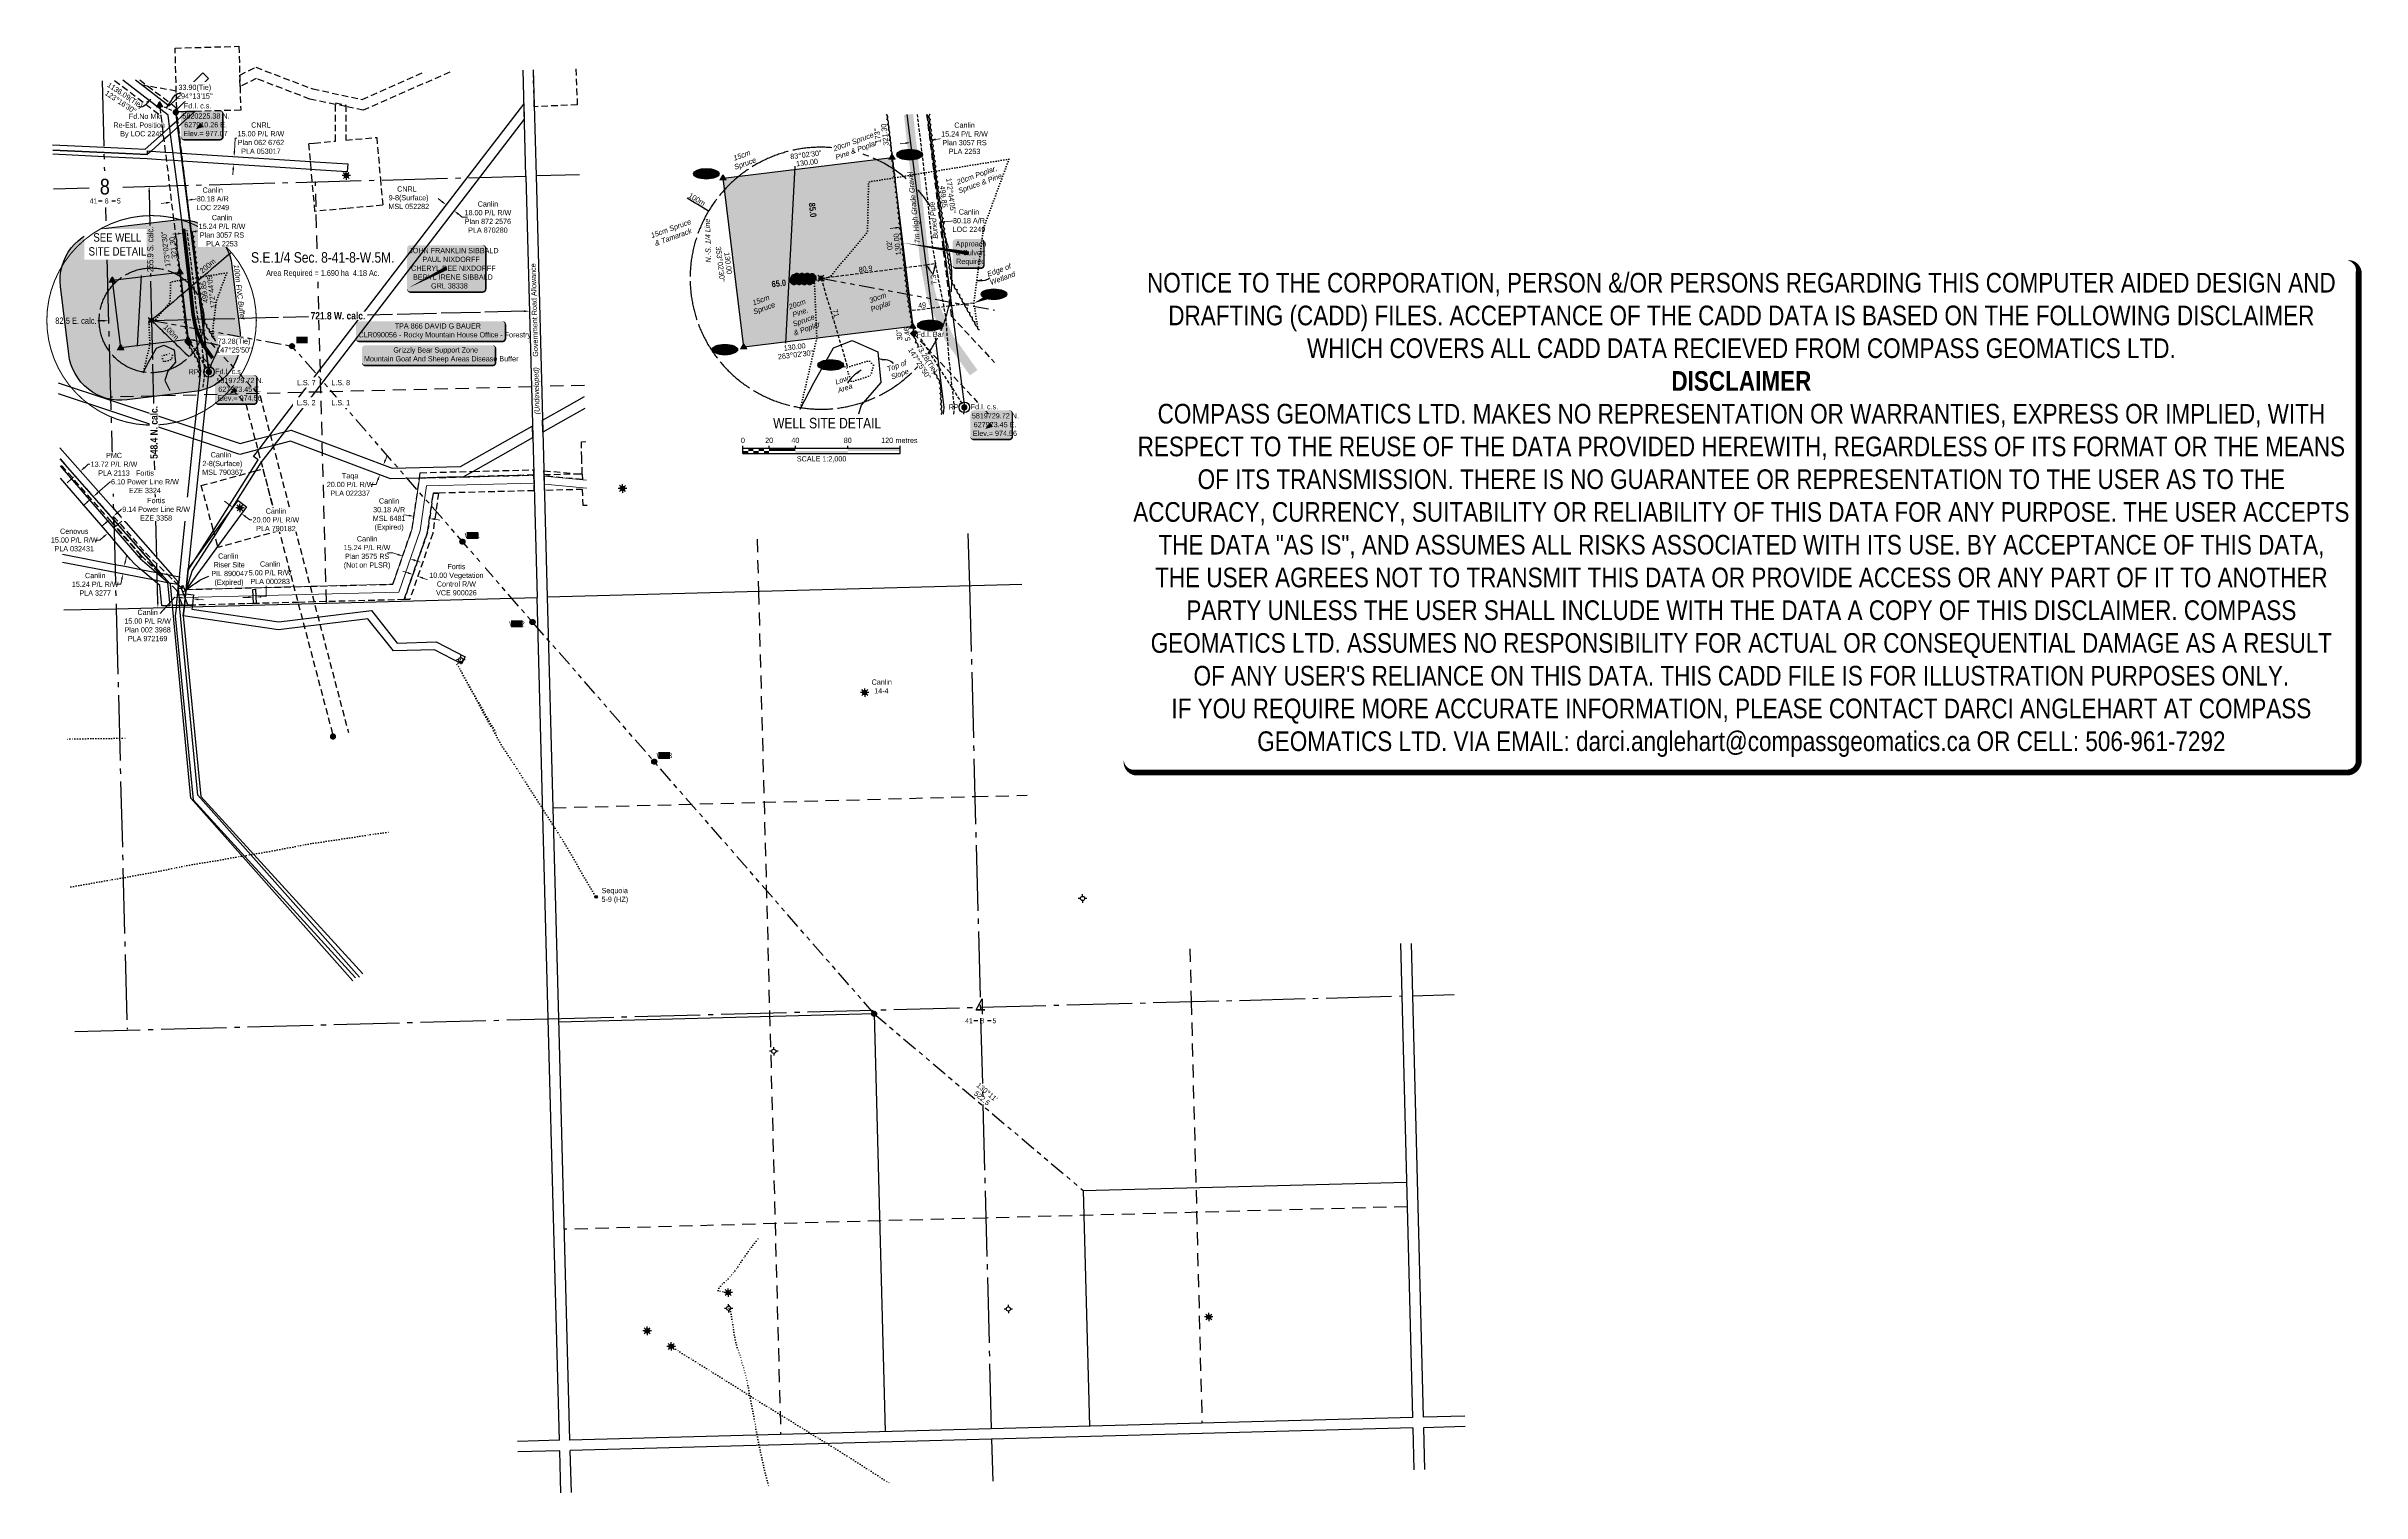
# Model space of a CAD drawing. Extents: x 627663 to 632082, y 5817591 to 5820351.
import ezdxf
from ezdxf.enums import TextEntityAlignment as Align

# ---------------------------------------------------------------- set-up
doc = ezdxf.new("R2010")
doc.units = 0
doc.header["$LTSCALE"] = 5
doc.header["$PDSIZE"] = 0.5
for name, pattern in [('0', [1, 1, 0]), ('foc-ACCESSROAD', [3.75, 2.5, -1.25]), ('foc-BUFFER', [16.75, 15, -1.75]), ('foc-COORDS', [16.75, 15, -1.75]), ('foc-DOT', [1, 0.2, -0.8]), ('foc-DRILLPATH', [14.75, 6, -1.75, 1.75, -1.75, 1.75, -1.75]), ('foc-FLOWLINE', [3.75, 2.5, -1.25]), ('foc-LSD', [8, 5, -3]), ('foc-QUARTERLINE', [33, 25, -3, 2, -3]), ('foc-TIELINE', [1.875, 1.25, -0.625]), ('foc-TOPO', [1, 0.2, -0.8]), ('foc-TRAV', [1.875, 1.25, -0.625]), ('UG_PIPE', [1.875, 1.25, -0.625])]:
    doc.linetypes.add(name, pattern=pattern)
doc.layers.get('Defpoints').update_dxf_attribs({"color": 9})
for name, color, linetype in [('10', 1, 'Continuous'), ('35', 37, 'Continuous'), ('9', 3, 'Continuous'), ('ABADATA-DRILL', 8, 'foc-DOT'), ('ABADATA-DRILL-T', 8, 'Continuous'), ('AS-FENCE', 48, 'foc-FENCE'), ('AS-OWNER', 7, 'Continuous'), ('AS-PIPE-UG', 44, 'UG_PIPE'), ('AS-PIPE-UG-T', 44, 'Continuous'), ('AS-ROADS', 254, 'Continuous'), ('AS-WILDLIFE-BLOCK', 131, 'Continuous'), ('AUX-BUFFER', 7, 'foc-BUFFER'), ('C-AR', 13, 'foc-ACCESSROAD'), ('C-RW', 13, 'Continuous'), ('C-SYMBOL', 7, 'Continuous'), ('C-WS', 13, 'foc-ACCESSROAD'), ('C-WS-S', 13, 'Continuous'), ('DETAIL-T', 7, 'Continuous'), ('DRILL-T', 8, 'Continuous'), ('F-EZE', 190, 'foc-FLOWLINE'), ('F-RW', 190, 'Continuous'), ('F-VCE', 190, 'foc-FLOWLINE'), ('F-WS', 190, 'foc-ACCESSROAD'), ('F-WS-S', 190, 'Continuous'), ('L-BD', 7, 'Continuous'), ('L-DETAIL-T', 3, 'Continuous'), ('L-MON', 1, 'Continuous'), ('L-MON-T', 1, 'Continuous'), ('L-ROAD-T', 7, 'Continuous'), ('L-SEC', 7, 'Continuous'), ('L-SECLBL', 7, 'Continuous'), ('L-SECQ', 8, 'foc-QUARTERLINE'), ('L-SECTION-LSD', 7, 'foc-LSD'), ('L-SYMBOL', 7, 'Continuous'), ('L-TIE', 7, 'foc-TIELINE'), ('L-TRAV', 7, 'foc-TRAV'), ('P-BUFFER-H 30m', 51, 'Continuous'), ('P-BUFFER-T', 40, 'Continuous'), ('P-ELEVATION', 7, 'Continuous'), ('P-OFFSETS', 7, 'foc-COORDS'), ('P-PDRILLPATH', 12, 'foc-DRILLPATH'), ('P-PROPOSED', 10, 'Continuous'), ('P-PROPOSED-H', 21, 'Continuous'), ('T-BUSH', 110, '0'), ('T-BUSH-T', 110, 'Continuous'), ('T-LOW-AREA', 48, 'foc-TOPO'), ('T-SLOPE', 48, 'Continuous'), ('T-TIE', 201, 'foc-TIELINE'), ('T-VEGETATION CHANGE', 104, 'foc-TOPO')]:
    doc.layers.add(name, color=color, linetype=linetype)
for name, color, linetype, lineweight in [('C-AR-T', 13, 'Continuous', 9), ('C-RW-T', 13, 'Continuous', 9), ('C-WS-T', 13, 'Continuous', 9), ('F-EZE-T', 190, 'Continuous', 9), ('F-RW-T', 190, 'Continuous', 9), ('F-WS-T', 190, 'Continuous', 9), ('T-TEXT', 48, 'Continuous', 18), ('T-TIE-T', 201, 'Continuous', 18)]:
    doc.layers.add(name, color=color, linetype=linetype, lineweight=lineweight)
doc.layers.add('DISCLAIMER', color=7, linetype='Continuous', plot=False)
doc.styles.add('100L', font='ARIALN.TTF', dxfattribs={"height": 11})
doc.styles.add('175L', font='ARIALN.TTF', dxfattribs={"height": 20})
doc.styles.add('80', font='ARIALN.TTF', dxfattribs={"height": 10})
doc.styles.add('80CG', font='ARIALN.TTF', dxfattribs={"height": 10})
doc.styles.add('80L', font='ARIALN.TTF', dxfattribs={"height": 10})
doc.styles.add('80LS', font='ARIALNI.TTF', dxfattribs={"height": 10})
doc.styles.add('BOLD', font='ARIALNB.TTF')
doc.styles.add('foc-LtypeFont', font='ARIALN.TTF', dxfattribs={"height": 7.35})
doc.styles.add('SIMPLEX', font='ARIALN.TTF')
doc.linetypes.add('foc-FENCE', pattern='A,10,-1,["X",foc-LtypeFont,S=0.2,R=0,X=-0.625,Y=-0.75],-1.24', length=12.24)
doc.dimstyles.new('CG2011', dxfattribs={"dimscale": 5, "dimtxt": 9, "dimasz": 2, "dimexe": 0.2, "dimexo": 0.0625, "dimgap": 0.5, "dimtad": 0, "dimtih": 1, "dimtoh": 1, "dimzin": 0, "dimdsep": 46, "dimtxsty": '80CG', "dimcen": 0.1, "dimse1": 1, "dimse2": 1, "dimclrd": 256, "dimclrt": 256, "dimaunit": 1, "dimadec": 4, "dimazin": 0, "dimtfac": 0.06, "dimtofl": 0, "dimtmove": 0, "dimatfit": 1, "dimfxl": 0.2, "dimtolj": 1, "dimtzin": 0, "dimlwd": -1, "dimarcsym": 0})
doc.dimstyles.new('Compass 5 000', dxfattribs={"dimscale": 5, "dimtxt": 9, "dimasz": 2, "dimexe": 0.2, "dimexo": 0.0625, "dimgap": 0.5, "dimtad": 0, "dimtih": 1, "dimtoh": 1, "dimzin": 0, "dimdsep": 46, "dimtxsty": '80CG', "dimcen": 0.1, "dimse1": 1, "dimse2": 1, "dimclrd": 256, "dimclrt": 256, "dimaunit": 1, "dimadec": 4, "dimazin": 0, "dimtfac": 0.06, "dimtofl": 0, "dimtmove": 0, "dimatfit": 1, "dimfxl": 0.2, "dimtolj": 1, "dimtzin": 0, "dimlwd": -1, "dimarcsym": 0})

# ---------------------------------------------------------------- blocks, each defined once
blk = doc.blocks.new('GAS')
h = blk.add_hatch(color=255)
h.dxf.hatch_style = 1
edge = h.paths.add_edge_path()
edge.add_arc((0, 0), 0.9, 0, 360)
for p, q in [((-0.81, 0), (-1.62, 0)), ((-0.57, 0.57), (-1.14, 1.14)), ((0, 0.81), (0, 1.62)), ((0.57, 0.57), (1.14, 1.14)), ((1.62, 0), (0.81, 0)), ((-0.57, -0.57), (-1.14, -1.14)), ((0, -0.81), (0, -1.62)), ((1.14, -1.14), (0.57, -0.57))]:
    blk.add_line(p, q)
blk.add_circle((0, 0), 0.8)
blk = doc.blocks.new('fdia')
at = {"color": 255, "const_width": 1}
blk.add_lwpolyline([(-0.5, 0, 1), (0.5, 0, 1)], format="xyb", close=True, dxfattribs=at)
blk = doc.blocks.new('Fdiaa')
blk.add_blockref('fdia', (0, 0))
blk = doc.blocks.new('fdib')
at = {"color": 1, "const_width": 1.6}
blk.add_lwpolyline([(-0.4, 0, 1), (0.4, 0, 1)], format="xyb", close=True, dxfattribs=at)
at = {"color": 1}
blk.add_circle((0, 0), 0.8, dxfattribs=at)
blk = doc.blocks.new('Fdibb')
blk.add_blockref('fdib', (0, 0))
blk = doc.blocks.new('fdicc')
for name in ['Fdibb', 'Fdiaa']:
    blk.add_blockref(name, (0, 0))
blk = doc.blocks.new('FDI')
blk.add_blockref('fdicc', (0, 0))
blk = doc.blocks.new('TRIA')
blk.add_hatch(color=255).paths.add_polyline_path([(-0.04, 1.52), (-1.47, -0.87), (1.39, -0.87)])
blk = doc.blocks.new('TRIAA')
blk.add_blockref('TRIA', (0, 0))
blk = doc.blocks.new('TRIB')
at = {"color": 1}
blk.add_lwpolyline([(-1.12, -0.67), (-0.04, 1.13), (1.04, -0.67)], close=True, dxfattribs=at)
blk = doc.blocks.new('TRIBB')
blk.add_blockref('TRIB', (0, 0))
blk = doc.blocks.new('TRICC')
for name in ['TRIAA', 'TRIBB']:
    blk.add_blockref(name, (0, 0))
blk = doc.blocks.new('plspike')
blk.add_blockref('TRICC', (0, 0))
blk = doc.blocks.new('WC')
at = {"layer": 'L-MON'}
h = blk.add_hatch(color=255, dxfattribs=at)
h.dxf.hatch_style = 1
edge = h.paths.add_edge_path()
edge.add_arc((0, 0), 0.9, 0, 360)
at = {"layer": 'L-MON', "color": 240, "flags": 128}
for points in [[(-0.62, 0.5), (-1.23, 1.12)], [(0.52, 0.61), (1.13, 1.21)], [(-1.18, -1.18), (-0.56, -0.57)], [(1.16, -1.18), (0.56, -0.57)]]:
    blk.add_lwpolyline(points, dxfattribs=at)
at = {"layer": 'L-MON', "color": 240}
for radius in [0.8, 0.373]:
    blk.add_circle((0, 0), radius, dxfattribs=at)
blk = doc.blocks.new('WPFA')
blk.add_hatch(color=255).paths.add_polyline_path([(1.05, 1.05), (-1.05, 1.05), (-1.05, -1.05), (1.05, -1.05)])
blk = doc.blocks.new('WPFAA')
blk.add_blockref('WPFA', (0, 0))
blk = doc.blocks.new('WPFB')
at = {"color": 1}
blk.add_solid([(-0.85, 0.85), (0.85, 0.85), (-0.85, -0.85), (0.85, -0.85)], dxfattribs=at)
blk = doc.blocks.new('WPFBB')
blk.add_blockref('WPFB', (0, 0))
blk = doc.blocks.new('WPFCC')
for name in ['WPFAA', 'WPFBB']:
    blk.add_blockref(name, (0, 0))
blk = doc.blocks.new('fdhub')
blk.add_blockref('WPFCC', (0, 0))
blk = doc.blocks.new('*U33')
h = blk.add_hatch(color=255)
edge = h.paths.add_edge_path()
edge.add_line((-121.5, -20), (121.5, -20))
edge.add_arc((121.5, -14), 6, 270, 360)
edge.add_line((127.5, -14), (127.5, 12.5))
edge.add_arc((121.5, 12.5), 6, 0, 90)
edge.add_line((121.5, 18.5), (-121.5, 18.5))
edge.add_arc((-121.5, 12.5), 6, 90, 180)
edge.add_line((-127.5, 12.5), (-127.5, -14))
edge.add_arc((-121.5, -14), 6, 180, 270)
at = {"color": 131, "flags": 128}
blk.add_lwpolyline([(-121.5, -20, 3, 3, 0), (121.5, -20, 3, 3, 0.414214), (127.5, -14, 3, 3, 0), (127.5, 12.5, 3, 0, 0.414214), (121.5, 18.5, 0, 0, 0), (-121.5, 18.5, 0, 0, 0.414214), (-127.5, 12.5, 0, 0, 0), (-127.5, -14, 0, 3, 0.414214)], format="xyseb", close=True, dxfattribs=at)
at = {"color": 131, "style": '80'}
blk.add_attdef('ENTER_TEXT_001', (-36, -5), '', height=10, dxfattribs=at)
blk = doc.blocks.new('L-SECLBL')
at = {"layer": '9', "color": 7}
for p, q in [((-5.1, -27.8), (-12.3, -27.8)), ((20.7, -27.8), (13.5, -27.8))]:
    blk.add_line(p, q, dxfattribs=at)
at = {"layer": '10', "color": 2, "style": 'SIMPLEX'}
blk.add_attdef('SEC', text='', height=30, dxfattribs=at).set_placement((0, 0), align=Align.MIDDLE)
at = {"layer": '10', "color": 5, "style": '80L'}
blk.add_attdef('TWP', text='', height=9.5, dxfattribs=at).set_placement((-14.4, -27.4), align=Align.MIDDLE_RIGHT)
blk.add_attdef('RGE', text='', height=9.5, dxfattribs=at).set_placement((3.6, -27.4), align=Align.MIDDLE_CENTER)
blk.add_attdef('MER', text='', height=9.5, dxfattribs=at).set_placement((23.2, -27.4), align=Align.MIDDLE_LEFT)
blk = doc.blocks.new('*U34')
h = blk.add_hatch(color=255)
edge = h.paths.add_edge_path()
edge.add_line((-136.5, -20), (136.5, -20))
edge.add_arc((136.5, -14), 6, 270, 360)
edge.add_line((142.5, -14), (142.5, 12.5))
edge.add_arc((136.5, 12.5), 6, 0, 90)
edge.add_line((136.5, 18.5), (-136.5, 18.5))
edge.add_arc((-136.5, 12.5), 6, 90, 180)
edge.add_line((-142.5, 12.5), (-142.5, -14))
edge.add_arc((-136.5, -14), 6, 180, 270)
at = {"color": 44, "flags": 128}
blk.add_lwpolyline([(-136.5, -20, 3, 3, 0), (136.5, -20, 3, 3, 0.414214), (142.5, -14, 3, 3, 0), (142.5, 12.5, 3, 0, 0.414214), (136.5, 18.5, 0, 0, 0), (-136.5, 18.5, 0, 0, 0.414214), (-142.5, 12.5, 0, 0, 0), (-142.5, -14, 0, 3, 0.414214)], format="xyseb", close=True, dxfattribs=at)
at = {"color": 44, "style": '80'}
blk.add_attdef('ENTER_TEXT_001', (-36, -5), '', height=10, dxfattribs=at)
blk = doc.blocks.new('*D35')
at = {"layer": 'Defpoints', "color": 0, "transparency": 16777216}
for p in [(627752.9, 5819491.8), (627787.7, 5819443.2), (627792.2, 5819447.2)]:
    blk.add_point(p, dxfattribs=at)
at = {"layer": 'F-EZE-T', "transparency": 16777216}
for p, q in [((627760.4, 5819498.5), (627785, 5819520.2)), ((627785, 5819520.2), (627795, 5819520.2)), ((627740.8, 5819481.2), (627733.3, 5819474.6))]:
    blk.add_line(p, q, dxfattribs=at)
for points in [[(627739.7, 5819482.5), (627741.9, 5819480), (627748.3, 5819487.8)], [(627759.3, 5819499.7), (627761.5, 5819497.2), (627752.9, 5819491.8)]]:
    blk.add_solid(points, dxfattribs=at)
at = {"layer": 'F-EZE-T', "transparency": 16777216, "insert": (627851.4, 5819520.2), "char_height": 10, "attachment_point": 5, "style": '80CG', "bg_fill": 3, "box_fill_scale": 1.1, "bg_fill_color": 256, "bg_fill_true_color": 13158600, "bg_fill_transparency": 0}
blk.add_mtext('\\A1;Fortis\\P6.10 Power Line R/W\\PEZE 3324', dxfattribs=at)
blk = doc.blocks.new('*D36')
at = {"layer": 'Defpoints', "color": 0, "transparency": 16777216}
for p in [(627791.3, 5819454.6), (627807.9, 5819421.6)]:
    blk.add_point(p, dxfattribs=at)
at = {"layer": 'F-EZE-T', "transparency": 16777216}
for p, q in [((627798.8, 5819461.2), (627806.4, 5819467.7)), ((627806.4, 5819467.7), (627816.4, 5819467.7)), ((627776.8, 5819442), (627769.3, 5819435.5))]:
    blk.add_line(p, q, dxfattribs=at)
for points in [[(627797.7, 5819462.4), (627799.9, 5819459.9), (627791.3, 5819454.6)], [(627775.7, 5819443.3), (627777.9, 5819440.8), (627784.4, 5819448.6)]]:
    blk.add_solid(points, dxfattribs=at)
at = {"layer": 'F-EZE-T', "transparency": 16777216, "insert": (627872.7, 5819467.7), "char_height": 10, "attachment_point": 5, "style": '80CG', "bg_fill": 3, "box_fill_scale": 1.1, "bg_fill_color": 256, "bg_fill_true_color": 13158600, "bg_fill_transparency": 0}
blk.add_mtext('\\A1;Fortis\\P9.14 Power Line R/W\\PEZE 3358', dxfattribs=at)
at = {"layer": 'Defpoints', "color": 0, "transparency": 16777216}
blk.add_point((627814.8, 5819427.6), dxfattribs=at)
blk = doc.blocks.new('*U37')
h = blk.add_hatch(color=59)
edge = h.paths.add_edge_path()
edge.add_line((-69, -45.5), (69, -45.5))
edge.add_arc((69, -39.5), 6, 270, 360)
edge.add_line((75, -39.5), (75, 38))
edge.add_arc((69, 38), 6, 0, 90)
edge.add_line((69, 44), (-69, 44))
edge.add_arc((-69, 38), 6, 90, 180)
edge.add_line((-75, 38), (-75, -39.5))
edge.add_arc((-69, -39.5), 6, 180, 270)
at = {"color": 1, "flags": 128}
blk.add_lwpolyline([(-69, -45.5, 3, 3, 0), (69, -45.5, 3, 3, 0.414214), (75, -39.5, 3, 3, 0), (75, 38, 3, 0, 0.414214), (69, 44, 0, 0, 0), (-69, 44, 0, 0, 0.414214), (-75, 38, 0, 0, 0), (-75, -39.5, 0, 3, 0.414214)], format="xyseb", close=True, dxfattribs=at)
blk.add_lwpolyline([(-72.5, -37.6, 0, 7.5, 0), (0, 0, 0, 0, 0)], format="xyseb", dxfattribs=at)
at = {"color": 1, "style": '80'}
blk.add_attdef('ENTER_TEXT_001', (-36, -5), '', height=10, dxfattribs=at)
blk = doc.blocks.new('*D38')
at = {"layer": 'C-AR-T', "transparency": 16777216}
for p, q in [((627891.9, 5820052.4), (627882, 5820051.1)), ((627941.7, 5820058.7), (627952.8, 5820060.1))]:
    blk.add_line(p, q, dxfattribs=at)
for points in [[(627891.7, 5820054), (627892.1, 5820050.7), (627901.9, 5820053.6)], [(627941.5, 5820060.3), (627941.9, 5820057), (627931.8, 5820057.4)]]:
    blk.add_solid(points, dxfattribs=at)
at = {"layer": 'Defpoints', "color": 0, "transparency": 16777216}
for p in [(627903.8, 5820038.2), (627931.8, 5820057.4), (627933.8, 5820042)]:
    blk.add_point(p, dxfattribs=at)
at = {"layer": 'C-AR-T', "transparency": 16777216, "insert": (627980.8, 5820060.1), "char_height": 10, "attachment_point": 5, "style": '80CG'}
blk.add_mtext('\\A1;Canlin\\P30.18 A/R\\PLOC 2249', dxfattribs=at)
blk = doc.blocks.new('*D39')
at = {"layer": 'C-AR-T', "transparency": 16777216}
for p, q in [((628354.9, 5819455.8), (628345, 5819457.2)), ((628404.4, 5819448.6), (628414.3, 5819447.2))]:
    blk.add_line(p, q, dxfattribs=at)
for points in [[(628355.2, 5819457.4), (628354.7, 5819454.1), (628364.8, 5819454.3)], [(628404.7, 5819450.3), (628404.2, 5819447), (628394.5, 5819450)]]:
    blk.add_solid(points, dxfattribs=at)
at = {"layer": 'Defpoints', "color": 0, "transparency": 16777216}
for p in [(628364.8, 5819454.3), (628364.9, 5819454.7), (628394.6, 5819450.4)]:
    blk.add_point(p, dxfattribs=at)
at = {"layer": 'C-AR-T', "transparency": 16777216, "insert": (628317.4, 5819457.2), "char_height": 10, "attachment_point": 5, "style": '80CG'}
blk.add_mtext('\\A1;Canlin\\P30.18 A/R\\PMSL 6481\\P(Expired)', dxfattribs=at)
blk = doc.blocks.new('*D40')
at = {"layer": 'Defpoints', "color": 0, "transparency": 16777216}
for p in [(627724.1, 5819524.5), (627728.2, 5819540.5)]:
    blk.add_point(p, dxfattribs=at)
at = {"layer": 'F-RW-T', "transparency": 16777216}
for p, q in [((627735.7, 5819547.1), (627743.2, 5819553.7)), ((627743.2, 5819553.7), (627753.2, 5819553.7)), ((627710.4, 5819524.9), (627702.9, 5819518.3))]:
    blk.add_line(p, q, dxfattribs=at)
for points in [[(627734.6, 5819548.4), (627736.8, 5819545.9), (627728.2, 5819540.5)], [(627709.3, 5819526.1), (627711.5, 5819523.6), (627717.9, 5819531.5)]]:
    blk.add_solid(points, dxfattribs=at)
at = {"layer": 'F-RW-T', "transparency": 16777216, "insert": (627792.3, 5819553.7), "char_height": 10, "attachment_point": 5, "style": '80CG', "bg_fill": 3, "box_fill_scale": 1.1, "bg_fill_color": 256, "bg_fill_true_color": 13158600, "bg_fill_transparency": 0}
blk.add_mtext('\\A1;PMC\\P13.72 P/L R/W\\PPLA 2113', dxfattribs=at)
at = {"layer": 'Defpoints', "color": 0, "transparency": 16777216}
blk.add_point((627734.4, 5819533.5), dxfattribs=at)
blk = doc.blocks.new('*D41')
at = {"layer": 'C-RW-T', "transparency": 16777216}
for p, q in [((627814.1, 5819369), (627816, 5819378.8)), ((627805.4, 5819324.6), (627795.4, 5819324.6)), ((627807.4, 5819334.4), (627805.4, 5819324.6))]:
    blk.add_line(p, q, dxfattribs=at)
for points in [[(627812.4, 5819369.3), (627815.7, 5819368.7), (627812.2, 5819359.2)], [(627805.7, 5819334.7), (627809, 5819334.1), (627809.3, 5819344.2)]]:
    blk.add_solid(points, dxfattribs=at)
at = {"layer": 'Defpoints', "color": 0, "transparency": 16777216}
for p in [(627809.3, 5819344.2), (627820, 5819342.1), (627822.9, 5819357.1)]:
    blk.add_point(p, dxfattribs=at)
at = {"layer": 'C-RW-T', "transparency": 16777216, "insert": (627756.4, 5819324.6), "char_height": 10, "attachment_point": 5, "style": '80CG'}
blk.add_mtext('\\A1;Canlin\\P15.24 P/L R/W\\PPLA 3277', dxfattribs=at)
blk = doc.blocks.new('*D42')
at = {"layer": 'C-RW-T', "transparency": 16777216}
for p, q in [((628048, 5819299.7), (628038.1, 5819299.3)), ((628073, 5819300.8), (628083, 5819301.2))]:
    blk.add_line(p, q, dxfattribs=at)
for points in [[(628048, 5819301.4), (628048.1, 5819298.1), (628058, 5819300.2)], [(628073, 5819302.4), (628073.1, 5819299.1), (628063, 5819300.4)]]:
    blk.add_solid(points, dxfattribs=at)
at = {"layer": 'Defpoints', "color": 0, "transparency": 16777216}
for p in [(628058, 5819301), (628063, 5819301.2), (628063, 5819300.4)]:
    blk.add_point(p, dxfattribs=at)
at = {"layer": 'C-RW-T', "transparency": 16777216, "insert": (628090.3, 5819346.6), "char_height": 10, "attachment_point": 5, "style": '80CG'}
blk.add_mtext('\\A1;Canlin\\P5.00 P/L R/W\\PPLA 000283', dxfattribs=at)
blk = doc.blocks.new('*D43')
at = {"layer": 'Defpoints', "color": 0, "transparency": 16777216}
for p in [(628210.5, 5819588.7), (628203.4, 5819570), (628306.6, 5819552.4)]:
    blk.add_point(p, dxfattribs=at)
at = {"layer": 'F-RW-T', "transparency": 16777216}
for p, q in [((628310.2, 5819561.7), (628313.7, 5819571.1)), ((628292.5, 5819515), (628282.5, 5819515)), ((628296, 5819524.3), (628292.5, 5819515))]:
    blk.add_line(p, q, dxfattribs=at)
for points in [[(628308.6, 5819562.3), (628311.7, 5819561.1), (628306.6, 5819552.4)], [(628294.5, 5819524.9), (628297.6, 5819523.7), (628299.6, 5819533.7)]]:
    blk.add_solid(points, dxfattribs=at)
at = {"layer": 'F-RW-T', "transparency": 16777216, "insert": (628243, 5819515), "char_height": 10, "attachment_point": 5, "style": '80CG'}
blk.add_mtext('\\A1;Taqa\\P20.00 P/L R/W\\PPLA 022337', dxfattribs=at)
blk = doc.blocks.new('*D44')
at = {"layer": 'C-RW-T', "transparency": 16777216}
for p, q in [((628418.8, 5820054.5), (628410.8, 5820060.6)), ((628448.9, 5820031.4), (628456.9, 5820025.3)), ((628456.9, 5820025.3), (628466.9, 5820025.3))]:
    blk.add_line(p, q, dxfattribs=at)
for points in [[(628419.8, 5820055.8), (628417.8, 5820053.2), (628426.7, 5820048.4)], [(628449.9, 5820032.7), (628447.9, 5820030.1), (628441, 5820037.5)]]:
    blk.add_solid(points, dxfattribs=at)
at = {"layer": 'Defpoints', "color": 0, "transparency": 16777216}
for p in [(628429.7, 5820052.3), (628441, 5820037.5), (628444, 5820041.4)]:
    blk.add_point(p, dxfattribs=at)
at = {"layer": 'C-RW-T', "transparency": 16777216, "insert": (628505.9, 5820025.3), "char_height": 10, "attachment_point": 5, "style": '80CG'}
blk.add_mtext('\\A1;Canlin\\P18.00 P/L R/W\\PPlan 872 2576\\PPLA 870280', dxfattribs=at)
blk = doc.blocks.new('*D45')
at = {"layer": 'C-RW-T', "transparency": 16777216}
for p, q in [((628011.4, 5819477.1), (628003.3, 5819483)), ((628043.7, 5819453.5), (628051.7, 5819447.6)), ((628051.7, 5819447.6), (628061.7, 5819447.6))]:
    blk.add_line(p, q, dxfattribs=at)
for points in [[(628012.3, 5819478.5), (628010.4, 5819475.8), (628019.4, 5819471.2)], [(628044.6, 5819454.9), (628042.7, 5819452.2), (628035.6, 5819459.4)]]:
    blk.add_solid(points, dxfattribs=at)
at = {"layer": 'Defpoints', "color": 0, "transparency": 16777216}
for p in [(628019.2, 5819470.9), (628035.3, 5819459.1), (628035.6, 5819459.4)]:
    blk.add_point(p, dxfattribs=at)
at = {"layer": 'C-RW-T', "transparency": 16777216, "insert": (628101.3, 5819447.6), "char_height": 10, "attachment_point": 5, "style": '80CG', "bg_fill": 3, "box_fill_scale": 1.1, "bg_fill_color": 256, "bg_fill_true_color": 13158600, "bg_fill_transparency": 0}
blk.add_mtext('\\A1;Canlin\\P20.00 P/L R/W\\PPLA 790182', dxfattribs=at)
blk = doc.blocks.new('*D46')
at = {"layer": 'Defpoints', "color": 0, "transparency": 16777216}
for p in [(627779.1, 5819423.9), (627780.6, 5819422.2), (627790.5, 5819433.7)]:
    blk.add_point(p, dxfattribs=at)
at = {"layer": 'F-RW-T', "transparency": 16777216}
for p, q in [((627773, 5819415.6), (627765.4, 5819409.1)), ((627799.5, 5819438.5), (627807.1, 5819445)), ((627765.4, 5819409.1), (627755.4, 5819409.1))]:
    blk.add_line(p, q, dxfattribs=at)
for points in [[(627771.9, 5819416.9), (627774.1, 5819414.4), (627780.6, 5819422.2)], [(627798.5, 5819439.8), (627800.6, 5819437.2), (627792, 5819432)]]:
    blk.add_solid(points, dxfattribs=at)
at = {"layer": 'F-RW-T', "transparency": 16777216, "insert": (627716.4, 5819409.1), "char_height": 10, "attachment_point": 5, "style": '80CG'}
blk.add_mtext('\\A1;Cenovus\\P15.00 P/L R/W\\PPLA 032431', dxfattribs=at)
blk = doc.blocks.new('*D47')
at = {"layer": 'C-RW-T', "transparency": 16777216}
for p, q in [((627918.1, 5819299.3), (627908.1, 5819300.3)), ((627953.1, 5819295.7), (627963.1, 5819294.7))]:
    blk.add_line(p, q, dxfattribs=at)
for points in [[(627918.3, 5819300.9), (627917.9, 5819297.6), (627928, 5819298.3)], [(627953.3, 5819297.4), (627953, 5819294.1), (627943.2, 5819296.7)]]:
    blk.add_solid(points, dxfattribs=at)
at = {"layer": 'Defpoints', "color": 0, "transparency": 16777216}
for p in [(627928.1, 5819299.3), (627943.2, 5819296.7), (627943.3, 5819297.8)]:
    blk.add_point(p, dxfattribs=at)
at = {"layer": 'C-RW-T', "transparency": 16777216, "insert": (627856.5, 5819246), "char_height": 10, "attachment_point": 5, "style": '80CG'}
blk.add_mtext('\\A1;Canlin\\P15.00 P/L R/W\\PPlan 002 3968\\PPLA 972169', dxfattribs=at)
blk = doc.blocks.new('*D48')
at = {"layer": 'Defpoints', "color": 0, "transparency": 16777216}
for p in [(628377.6, 5819386.2), (628372.1, 5819339.9)]:
    blk.add_point(p, dxfattribs=at)
at = {"layer": 'F-RW-T', "transparency": 16777216}
for p, q in [((628353.2, 5819346.5), (628343.8, 5819349.7)), ((628381.6, 5819336.6), (628391, 5819333.4)), ((628391, 5819333.4), (628401, 5819333.4))]:
    blk.add_line(p, q, dxfattribs=at)
for points in [[(628353.8, 5819348), (628352.7, 5819344.9), (628362.7, 5819343.2)], [(628382.1, 5819338.2), (628381, 5819335.1), (628372.1, 5819339.9)]]:
    blk.add_solid(points, dxfattribs=at)
at = {"layer": 'F-RW-T', "transparency": 16777216, "insert": (628445.8, 5819333.4), "char_height": 10, "attachment_point": 5, "style": '80CG', "bg_fill": 3, "box_fill_scale": 1.1, "bg_fill_color": 256, "bg_fill_true_color": 13158600, "bg_fill_transparency": 0}
blk.add_mtext('\\A1;Fortis\\P10.00 Vegetation \\PControl R/W\\PVCE 900026', dxfattribs=at)
at = {"layer": 'Defpoints', "color": 0, "transparency": 16777216}
blk.add_point((628387, 5819382.9), dxfattribs=at)
blk = doc.blocks.new('*D49')
at = {"layer": 'F-RW-T', "transparency": 16777216}
for p, q in [((628022, 5820150.7), (628023.7, 5820175.9)), ((628023.7, 5820175.9), (628033.7, 5820175.9)), ((628019.7, 5820115.8), (628019.1, 5820105.8))]:
    blk.add_line(p, q, dxfattribs=at)
for points in [[(628018.1, 5820115.9), (628021.4, 5820115.7), (628020.4, 5820125.8)], [(628020.3, 5820150.8), (628023.7, 5820150.6), (628021.4, 5820140.7)]]:
    blk.add_solid(points, dxfattribs=at)
at = {"layer": 'F-RW-T', "transparency": 16777216, "insert": (628072.7, 5820175.9), "char_height": 10, "attachment_point": 5, "style": '80CG', "bg_fill": 3, "box_fill_scale": 1.1, "bg_fill_color": 256, "bg_fill_true_color": 13158600, "bg_fill_transparency": 0}
blk.add_mtext('\\A1;CNRL\\P15.00 P/L R/W\\PPlan 062 6762\\PPLA 053017', dxfattribs=at)
at = {"layer": 'Defpoints', "color": 0, "transparency": 16777216}
for p in [(628019.6, 5820125.8), (628020.6, 5820140.8), (628021.4, 5820140.7)]:
    blk.add_point(p, dxfattribs=at)
blk = doc.blocks.new('*D50')
at = {"layer": 'C-RW-T', "transparency": 16777216}
for p, q in [((628324.4, 5819384.9), (628314.4, 5819384.9)), ((628333.9, 5819381.6), (628324.4, 5819384.9)), ((628367.2, 5819370.1), (628376.6, 5819366.8))]:
    blk.add_line(p, q, dxfattribs=at)
for points in [[(628334.4, 5819383.2), (628333.3, 5819380), (628343.3, 5819378.3)], [(628367.7, 5819371.6), (628366.6, 5819368.5), (628357.7, 5819373.3)]]:
    blk.add_solid(points, dxfattribs=at)
at = {"layer": 'Defpoints', "color": 0, "transparency": 16777216}
for p in [(628340.8, 5819371.1), (628343.3, 5819378.3), (628355.2, 5819366.1)]:
    blk.add_point(p, dxfattribs=at)
at = {"layer": 'C-RW-T', "transparency": 16777216, "insert": (628275.3, 5819384.9), "char_height": 10, "attachment_point": 5, "style": '80CG'}
blk.add_mtext('\\A1;Canlin\\P15.24 P/L R/W\\PPlan 3575 RS\\P(Not on PLSR)', dxfattribs=at)
blk = doc.blocks.new('*D52')
at = {"layer": 'Defpoints', "color": 0, "transparency": 16777216}
for p in [(627864, 5819828.2), (628585.3, 5819845.8), (628585.3, 5819845.8)]:
    blk.add_point(p, dxfattribs=at)
at = {"layer": 'P-OFFSETS', "transparency": 16777216}
for p, q in [((627864, 5819828.2), (628163.4, 5819835.5)), ((628575.3, 5819845.5), (628276, 5819838.3))]:
    blk.add_line(p, q, dxfattribs=at)
blk.add_solid([(628575.3, 5819847.2), (628575.4, 5819843.9), (628585.3, 5819845.8)], dxfattribs=at)
at = {"layer": 'P-OFFSETS', "transparency": 16777216, "insert": (628219.7, 5819836.9), "char_height": 10, "attachment_point": 5, "style": '80CG', "bg_fill": 3, "box_fill_scale": 1.1, "bg_fill_color": 256, "bg_fill_true_color": 13158600, "bg_fill_transparency": 0}
blk.add_mtext('\\A1;{\\fArial Narrow|b1|i0|c0|p34;\\H1.4x;\\C14;721.8 W. calc.}', dxfattribs=at)
blk = doc.blocks.new('_None')
blk = doc.blocks.new('*D53')
at = {"layer": 'Defpoints', "color": 0, "transparency": 16777216}
for p in [(627781.6, 5819827.6), (627781.6, 5819827.6), (627864, 5819828.2)]:
    blk.add_point(p, dxfattribs=at)
at = {"layer": 'P-OFFSETS', "transparency": 16777216}
for p, q in [((627771.6, 5819827.6), (627761.6, 5819827.5)), ((627864, 5819828.2), (627874, 5819828.3))]:
    blk.add_line(p, q, dxfattribs=at)
blk.add_solid([(627771.6, 5819829.2), (627771.6, 5819825.9), (627781.6, 5819827.6)], dxfattribs=at)
at = {"layer": 'P-OFFSETS', "transparency": 16777216, "insert": (627719.6, 5819827.5), "char_height": 10, "attachment_point": 5, "style": '80CG'}
blk.add_mtext('\\A1;{\\H1.2x;82.5 E. calc.}', dxfattribs=at)
blk = doc.blocks.new('*D54')
at = {"layer": 'Defpoints', "color": 0, "transparency": 16777216}
for p in [(627864, 5819828.2), (627876, 5819280.2), (627876, 5819280.2)]:
    blk.add_point(p, dxfattribs=at)
at = {"layer": 'P-OFFSETS', "transparency": 16777216}
for p, q in [((627864, 5819828.2), (627867.5, 5819668.9)), ((627875.8, 5819290.2), (627869.9, 5819559.9))]:
    blk.add_line(p, q, dxfattribs=at)
blk.add_solid([(627877.5, 5819290.2), (627874.1, 5819290.1), (627876, 5819280.2)], dxfattribs=at)
at = {"layer": 'P-OFFSETS', "transparency": 16777216, "insert": (627868.7, 5819614.4), "char_height": 10, "attachment_point": 5, "rotation": 90, "style": '80CG', "bg_fill": 3, "box_fill_scale": 1.1, "bg_fill_color": 256, "bg_fill_true_color": 13158600, "bg_fill_transparency": 0}
blk.add_mtext('\\A1;{\\fArial Narrow|b1|i0|c0|p34;\\H1.4x;\\C14;548.4 N. calc.}', dxfattribs=at)
blk = doc.blocks.new('*D55')
at = {"layer": 'Defpoints', "color": 0, "transparency": 16777216}
for p in [(627859.2, 5820084), (627859.3, 5820084), (627864, 5819828.2)]:
    blk.add_point(p, dxfattribs=at)
at = {"layer": 'P-OFFSETS', "transparency": 16777216}
for p, q in [((627859.5, 5820074), (627860.7, 5820009.4)), ((627864.2, 5819828.2), (627862.5, 5819917.7))]:
    blk.add_line(p, q, dxfattribs=at)
blk.add_solid([(627861.1, 5820074), (627857.8, 5820074), (627859.3, 5820084)], dxfattribs=at)
at = {"layer": 'P-OFFSETS', "transparency": 16777216, "insert": (627861.6, 5819963.6), "char_height": 10, "attachment_point": 5, "rotation": 90, "style": '80CG', "bg_fill": 1, "box_fill_scale": 1.1, "bg_fill_color": 51, "bg_fill_transparency": 0}
blk.add_mtext('\\A1;{\\H1.2x;255.9 S. calc.}', dxfattribs=at)
blk = doc.blocks.new('*D56')
at = {"layer": 'C-RW-T', "transparency": 16777216}
for p, q in [((627914.5, 5819993.6), (627904.6, 5819992.4)), ((627949.4, 5819998.1), (627959.3, 5819999.3))]:
    blk.add_line(p, q, dxfattribs=at)
for points in [[(627914.3, 5819995.3), (627914.7, 5819992), (627924.4, 5819994.9)], [(627949.2, 5819999.7), (627949.6, 5819996.4), (627939.5, 5819996.8)]]:
    blk.add_solid(points, dxfattribs=at)
at = {"layer": 'Defpoints', "color": 0, "transparency": 16777216}
for p in [(627921.9, 5820014.6), (627937, 5820016.6)]:
    blk.add_point(p, dxfattribs=at)
at = {"layer": 'C-RW-T', "transparency": 16777216, "insert": (627998.4, 5819999.3), "char_height": 10, "attachment_point": 5, "style": '80CG', "bg_fill": 3, "box_fill_scale": 1.1, "bg_fill_color": 256, "bg_fill_true_color": 13158600, "bg_fill_transparency": 0}
blk.add_mtext('\\A1;Canlin\\P15.24 P/L R/W\\PPlan 3057 RS\\PPLA 2253', dxfattribs=at)
at = {"layer": 'Defpoints', "color": 0, "transparency": 16777216}
blk.add_point((627939.5, 5819996.8), dxfattribs=at)
blk = doc.blocks.new('*U32')
at = {"color": 0}
for p, q in [((-150, 0), (-150, 15)), ((-150, 10), (150.2, 10)), ((-150, 0), (150.2, 0)), ((-100, 10), (-100, 15)), ((-50, 10), (-50, 15)), ((50, 10), (50, 15)), ((150.2, 0), (150.2, 15))]:
    blk.add_line(p, q, dxfattribs=at)
for points in [[(-150, 5), (-140, 5), (-150, 0), (-140, 0)], [(-140, 10), (-130, 10), (-140, 5), (-130, 5)], [(-130, 5), (-120, 5), (-130, 0), (-120, 0)], [(-120, 10), (-110, 10), (-120, 5), (-110, 5)], [(-110, 5), (-100, 5), (-110, 0), (-100, 0)], [(-100, 10), (-50, 10), (-100, 5), (-50, 5)], [(-50, 5), (50, 5), (-50, 0), (50, 0)], [(50, 10), (150.2, 10), (50, 5), (150.2, 5)]]:
    blk.add_solid(points, dxfattribs=at)
at = {"color": 0, "style": '80'}
blk.add_text('metres', height=10, dxfattribs=at).set_placement((162.2, 20), align=Align.CENTER)
at = {"color": 0, "char_height": 10, "style": '80'}
for s, insert, attachment_point in [('0', (-150, 30.2), 2), ('20', (-100, 30.2), 2), ('40', (-50, 30.2), 2), ('80', (50, 30.2), 2), ('120', (136.7, 30.2), 3), ('SCALE 1:2,000', (0.1, -5), 2)]:
    blk.add_mtext(s, dxfattribs=dict(at, insert=insert, attachment_point=attachment_point))
blk = doc.blocks.new('we')
at = {"layer": 'P-ELEVATION'}
h = blk.add_hatch(color=111, dxfattribs=at)
h.dxf.hatch_style = 1
edge = h.paths.add_edge_path()
edge.add_ellipse((0, 0), major_axis=(-24.4, 0), ratio=0.410256, start_angle=0, end_angle=360)
at = {"layer": 'P-ELEVATION', "color": 7, "flags": 128}
blk.add_lwpolyline([(0, 0, 12.5, 0, 0), (-12.4, -6.4, 0, 0, 0)], format="xyseb", dxfattribs=at)
at = {"layer": 'P-ELEVATION', "color": 7}
blk.add_ellipse((0, 0), major_axis=(-24.4, 0), ratio=0.410256, dxfattribs=at)
at = {"layer": 'P-ELEVATION', "style": '80'}
blk.add_attdef('ELEVATION', text='', height=10, dxfattribs=at).set_placement((0, 0), align=Align.MIDDLE_CENTER)
blk = doc.blocks.new('*D58')
at = {"layer": 'C-AR-T', "transparency": 16777216}
for p, q in [((629283.6, 5820004.7), (629273.7, 5820003.5)), ((629378.3, 5820016.3), (629396, 5820018.4))]:
    blk.add_line(p, q, dxfattribs=at)
for points in [[(629283.4, 5820006.4), (629283.8, 5820003.1), (629293.5, 5820005.9)], [(629378.1, 5820017.9), (629378.5, 5820014.6), (629368.4, 5820015.1)]]:
    blk.add_solid(points, dxfattribs=at)
at = {"layer": 'Defpoints', "color": 0, "transparency": 16777216}
for p in [(629281.3, 5820106.2), (629356.2, 5820115.3), (629368.4, 5820015.1)]:
    blk.add_point(p, dxfattribs=at)
at = {"layer": 'C-AR-T', "transparency": 16777216, "insert": (629424, 5820018.4), "char_height": 10, "attachment_point": 5, "style": '80CG'}
blk.add_mtext('\\A1;Canlin\\P30.18 A/R\\PLOC 2249', dxfattribs=at)
blk = doc.blocks.new('*D57')
at = {"layer": 'C-RW-T', "transparency": 16777216}
for p, q in [((629302.8, 5820166.2), (629292.8, 5820165)), ((629360.4, 5820173.6), (629376.5, 5820175.6))]:
    blk.add_line(p, q, dxfattribs=at)
for points in [[(629302.6, 5820167.9), (629303, 5820164.6), (629312.7, 5820167.5)], [(629360.2, 5820175.2), (629360.6, 5820171.9), (629350.4, 5820172.3)]]:
    blk.add_solid(points, dxfattribs=at)
at = {"layer": 'Defpoints', "color": 0, "transparency": 16777216}
for p in [(629350.4, 5820172.3), (629319.7, 5820112.6), (629357.4, 5820117.4)]:
    blk.add_point(p, dxfattribs=at)
at = {"layer": 'C-RW-T', "transparency": 16777216, "insert": (629415.6, 5820175.6), "char_height": 10, "attachment_point": 5, "style": '80CG', "bg_fill": 3, "box_fill_scale": 1.1, "bg_fill_color": 256, "bg_fill_true_color": 13158600, "bg_fill_transparency": 0}
blk.add_mtext('\\A1;Canlin\\P15.24 P/L R/W\\PPlan 3057 RS\\PPLA 2253', dxfattribs=at)
blk = doc.blocks.new('*U59')
h = blk.add_hatch(color=255)
edge = h.paths.add_edge_path()
edge.add_line((-24, -28.5), (24, -28.5))
edge.add_arc((24, -22.5), 6, 270, 360)
edge.add_line((30, -22.5), (30, 21))
edge.add_arc((24, 21), 6, 0, 90)
edge.add_line((24, 27), (-24, 27))
edge.add_arc((-24, 21), 6, 90, 180)
edge.add_line((-30, 21), (-30, -22.5))
edge.add_arc((-24, -22.5), 6, 180, 270)
at = {"color": 1, "flags": 128}
blk.add_lwpolyline([(-126.8, 20.2, 0, 7.5, 0), (0, 0, 0, 0, 0)], format="xyseb", dxfattribs=at)
blk.add_lwpolyline([(-126.8, 20.2, 0, 7.5, 0), (0, 0, 0, 0, 0)], format="xyseb", dxfattribs=at)
blk.add_lwpolyline([(-24, -28.5, 3, 3, 0), (24, -28.5, 3, 3, 0.414214), (30, -22.5, 3, 3, 0), (30, 21, 3, 0, 0.414214), (24, 27, 0, 0, 0), (-24, 27, 0, 0, 0.414214), (-30, 21, 0, 0, 0), (-30, -22.5, 0, 3, 0.414214)], format="xyseb", close=True, dxfattribs=at)
at = {"color": 1, "style": '80'}
blk.add_attdef('ENTER_TEXT_001', (-26.8, -4.9), '', height=10, dxfattribs=at)
blk = doc.blocks.new('*U60')
at = {"layer": '35', "color": 3}
blk.add_circle((0, 0), 10, dxfattribs=at)
at = {"layer": '35', "color": 3, "style": '80'}
blk.add_attdef('RP_001', (-38.8, -4.8), '', height=10, dxfattribs=at)
blk = doc.blocks.new('*U61')
h = blk.add_hatch(color=254)
edge = h.paths.add_edge_path()
edge.add_line((-34, -28.5), (34, -28.5))
edge.add_arc((34, -22.5), 6, 270, 360)
edge.add_line((40, -22.5), (40, 21))
edge.add_arc((34, 21), 6, 0, 90)
edge.add_line((34, 27), (-34, 27))
edge.add_arc((-34, 21), 6, 90, 180)
edge.add_line((-40, 21), (-40, -22.5))
edge.add_arc((-34, -22.5), 6, 180, 270)
at = {"color": 1, "flags": 128}
blk.add_lwpolyline([(-34, -28.5, 3, 3, 0), (34, -28.5, 3, 3, 0.414214), (40, -22.5, 3, 3, 0), (40, 21, 3, 0, 0.414214), (34, 27, 0, 0, 0), (-34, 27, 0, 0, 0.414214), (-40, 21, 0, 0, 0), (-40, -22.5, 0, 3, 0.414214)], format="xyseb", close=True, dxfattribs=at)
blk.add_lwpolyline([(-11.9, -8.6, 0, 10, 0), (0, 0, 5, 5, 0)], format="xyseb", dxfattribs=at)
at = {"color": 1, "style": '80'}
blk.add_attdef('ENTER_TEXT_001', (-36, -5), '', height=10, dxfattribs=at)
blk = doc.blocks.new('*U62')
at = {"layer": '35', "color": 3}
blk.add_circle((0, 0), 10, dxfattribs=at)
at = {"layer": '35', "color": 3, "style": '80'}
blk.add_attdef('RP_001', (-29.9, -4.5), '', height=10, dxfattribs=at)
blk = doc.blocks.new('*U65')
at = {"layer": 'P-ELEVATION'}
h = blk.add_hatch(color=111, dxfattribs=at)
h.dxf.hatch_style = 1
edge = h.paths.add_edge_path()
edge.add_ellipse((0, 0), major_axis=(-24.4, 0), ratio=0.410256, start_angle=0, end_angle=360)
at = {"layer": 'P-ELEVATION', "color": 7, "flags": 128}
blk.add_lwpolyline([(0, 0, 12.5, 0, 0), (31.8, -4.1, 0, 0, 0)], format="xyseb", dxfattribs=at)
at = {"layer": 'P-ELEVATION', "color": 7}
blk.add_ellipse((0, 0), major_axis=(-24.4, 0), ratio=0.410256, dxfattribs=at)
at = {"layer": 'P-ELEVATION', "style": '80'}
blk.add_attdef('ELEVATION', text='', height=10, dxfattribs=at).set_placement((0, 0), align=Align.MIDDLE_CENTER)
blk = doc.blocks.new('*U66')
at = {"layer": 'P-ELEVATION'}
h = blk.add_hatch(color=111, dxfattribs=at)
h.dxf.hatch_style = 1
edge = h.paths.add_edge_path()
edge.add_ellipse((0, 0), major_axis=(-24.4, 0), ratio=0.410256, start_angle=0, end_angle=360)
at = {"layer": 'P-ELEVATION', "color": 7, "flags": 128}
blk.add_lwpolyline([(0, 0, 12.5, 0, 0), (-38.2, -17, 0, 0, 0)], format="xyseb", dxfattribs=at)
at = {"layer": 'P-ELEVATION', "color": 7}
blk.add_ellipse((0, 0), major_axis=(-24.4, 0), ratio=0.410256, dxfattribs=at)
at = {"layer": 'P-ELEVATION', "style": '80'}
blk.add_attdef('ELEVATION', text='', height=10, dxfattribs=at).set_placement((0, 0), align=Align.MIDDLE_CENTER)
blk = doc.blocks.new('wa')
at = {"layer": 'P-ELEVATION'}
h = blk.add_hatch(color=111, dxfattribs=at)
h.dxf.hatch_style = 1
edge = h.paths.add_edge_path()
edge.add_arc((-17.4, -4.5), 6.1, 215, 325)
edge.add_arc((-7.4, -4.5), 6.1, 215, 325)
edge.add_arc((2.6, -4.5), 6.1, 215, 325)
edge.add_arc((12.7, -4.5), 6.1, 215, 325)
edge.add_arc((18.1, -3.7), 4.32, 263.4336, 373.4336)
edge.add_arc((18.8, 2.3), 6.1, 305, 415)
edge.add_arc((17.5, 4.4), 5.69, 30.6955, 140.6955)
edge.add_arc((8.1, 4.5), 6.1, 35, 145)
edge.add_arc((-1.9, 4.5), 6.1, 35, 145)
edge.add_arc((-11.9, 4.5), 6.1, 35, 145)
edge.add_arc((-18, 3.8), 4.33, 75.4261, 185.4261)
edge.add_arc((-18.4, -2.3), 6.96, 125, 235)
at = {"color": 240, "flags": 128}
blk.add_lwpolyline([(-22.4, -8, 0.520567), (-12.3, -8, 0.520567), (-2.4, -8, 0.520567), (7.6, -8, 0.520567), (17.6, -8, 0.520567), (22.4, -2.7, 0.520567), (22.4, 7.3, 0.520567), (13.1, 8, 0.520567), (3.1, 8, 0.520567), (-6.9, 8, 0.520567), (-16.9, 8, 0.520567), (-22.4, 3.4, 0.520567)], format="xyb", close=True, dxfattribs=at)
at = {"layer": 'P-ELEVATION', "color": 240, "flags": 128}
blk.add_lwpolyline([(0, 0, 12.5, 0, 0), (-12.4, -6.4, 0, 0, 0)], format="xyseb", dxfattribs=at)
at = {"layer": 'P-ELEVATION', "color": 240, "style": '80'}
blk.add_attdef('ELEVATION', text='', height=10, dxfattribs=at).set_placement((0, 0), align=Align.MIDDLE_CENTER)
blk = doc.blocks.new('plbh')
at = {"layer": 'L-MON'}
h = blk.add_hatch(color=255, dxfattribs=at)
h.dxf.hatch_style = 1
edge = h.paths.add_edge_path()
edge.add_arc((0, 0), 1.16, 0, 360)
h = blk.add_hatch(color=256, dxfattribs=at)
h.dxf.hatch_style = 1
h.paths.add_polyline_path([(-0.96, 0, 1), (0.96, 0, 1)])
h.paths.add_polyline_path([(0.91, 0, -1), (-0.91, 0, -1)], flags=16)
h.paths.add_polyline_path([(0.45, 0, -1), (-0.45, 0, -1)], flags=0)
h = blk.add_hatch(color=256, dxfattribs=at)
h.dxf.hatch_style = 1
h.paths.add_polyline_path([(-0.45, 0, 1), (0.45, 0, 1)])
h.paths.add_polyline_path([(0.4, 0, -1), (-0.4, 0, -1)], flags=16)
at = {"layer": 'L-MON', "color": 240}
for radius in [0.96, 0.91, 0.45, 0.4]:
    blk.add_circle((0, 0), radius, dxfattribs=at)
blk = doc.blocks.new('ICP_text')
at = {"color": 14, "insert": (-10.8, -0.5), "char_height": 10, "attachment_point": 5, "style": '80L', "bg_fill": 1, "box_fill_scale": 1.15, "bg_fill_color": 255, "bg_fill_transparency": 0}
blk.add_mtext_dynamic_manual_height_columns('ICP', width=19.07, gutter_width=47.5, heights=[0], dxfattribs=at)
blk = doc.blocks.new('GABD')
for p, q in [((-0.81, 0), (-1.62, 0)), ((0, 0.81), (0, 1.62)), ((1.62, 0), (0.81, 0)), ((0, -0.81), (0, -1.62))]:
    blk.add_line(p, q)
blk.add_circle((0, 0), 0.8)
blk = doc.blocks.new('BH-Existing')
at = {"layer": 'ABADATA-DRILL-T'}
h = blk.add_hatch(color=256, dxfattribs=at)
h.dxf.hatch_style = 1
edge = h.paths.add_edge_path()
edge.add_arc((0, 0), 0.5, 0, 360)
blk.add_circle((0, 0), 0.5, dxfattribs=at)
blk = doc.blocks.new('Disclaimer_Legal')
at = {"layer": 'DISCLAIMER', "color": 254, "flags": 128}
blk.add_lwpolyline([(-3613, -1105, 37.5, 37.5, 0), (4096, -1105, 37.5, 37.5, 0.414214), (4171, -1030, 37.5, 37.5, 0), (4171, 2079, 37.5, 0, 0.414214), (4096, 2154, 0, 0, 0), (-3613, 2154, 0, 0, 0.414214), (-3688, 2079, 0, 0, 0), (-3688, -1030, 0, 37.5, 0.414214)], format="xyseb", close=True, dxfattribs=at)
at = {"layer": 'DISCLAIMER', "color": 254, "insert": (242, 534), "char_height": 125, "width": 7717.57, "attachment_point": 5, "style": '80'}
blk.add_mtext('NOTICE TO THE CORPORATION, PERSON &/OR PERSONS REGARDING THIS COMPUTER AIDED DESIGN AND DRAFTING (CADD) FILES. ACCEPTANCE OF THE CADD DATA IS BASED ON THE FOLLOWING DISCLAIMER WHICH COVERS ALL CADD DATA RECIEVED FROM COMPASS GEOMATICS LTD.\\P{\\fArial Narrow|b1|i0|c0|p34;DISCLAIMER}\\PCOMPASS GEOMATICS LTD. MAKES NO REPRESENTATION OR WARRANTIES, EXPRESS OR IMPLIED, WITH RESPECT TO THE REUSE OF THE DATA PROVIDED HEREWITH, REGARDLESS OF ITS FORMAT OR THE MEANS OF ITS TRANSMISSION. THERE IS NO GUARANTEE OR REPRESENTATION TO THE USER AS TO THE ACCURACY, CURRENCY, SUITABILITY OR RELIABILITY OF THIS DATA FOR ANY PURPOSE. THE USER ACCEPTS THE DATA "AS IS", AND ASSUMES ALL RISKS ASSOCIATED WITH ITS USE. BY ACCEPTANCE OF THIS DATA, THE USER AGREES NOT TO TRANSMIT THIS DATA OR PROVIDE ACCESS OR ANY PART OF IT TO ANOTHER PARTY UNLESS THE USER SHALL INCLUDE WITH THE DATA A COPY OF THIS DISCLAIMER. COMPASS GEOMATICS LTD. ASSUMES NO RESPONSIBILITY FOR ACTUAL OR CONSEQUENTIAL DAMAGE AS A RESULT OF ANY USER\'S RELIANCE ON THIS DATA. THIS CADD FILE IS FOR ILLUSTRATION PURPOSES ONLY.\\PIF YOU REQUIRE MORE ACCURATE INFORMATION, PLEASE CONTACT DARCI ANGLEHART AT COMPASS GEOMATICS LTD. VIA EMAIL: darci.anglehart@compassgeomatics.ca OR CELL: 506-961-7292', dxfattribs=at)

msp = doc.modelspace()

# ---------------------------------------------------------------- hatches: boundary and pattern name
at = {"layer": 'P-BUFFER-H 30m'}
h = msp.add_hatch(color=256, dxfattribs=at)
h.dxf.hatch_style = 1
h.paths.add_polyline_path([(627906.138, 5820019.69), (627777.144, 5820003.922, 0.41416079), (627690.044, 5819892.584), (627705.79, 5819763.577, 0.4142456), (627817.141, 5819676.461), (627946.129, 5819692.219, 0.41416538), (628033.236, 5819803.552), (628017.496, 5819932.569, 0.41428248)])
h.paths.add_polyline_path([(627918.267, 5819920.463), (627934.007, 5819791.446), (627805.019, 5819775.688), (627789.273, 5819904.695)], flags=16)
at = {"layer": 'P-PROPOSED-H'}
h = msp.add_hatch(color=256, dxfattribs=at)
h.dxf.hatch_style = 1
h.paths.add_polyline_path([(629277.284, 5820139.196), (628954.799, 5820099.776), (628994.164, 5819777.258), (629316.634, 5819816.653)])
h = msp.add_hatch(color=256, dxfattribs=at)
h.dxf.hatch_style = 1
h.paths.add_polyline_path([(627918.267, 5819920.463), (627789.273, 5819904.695), (627805.019, 5819775.688), (627934.007, 5819791.446)])

# ---------------------------------------------------------------- linework, layer by layer
at = {"layer": 'ABADATA-DRILL', "flags": 128}
for points in [[(628454.174, 5819180.599), (628454.174, 5819180.599), (628454.045, 5819180.546), (628453.277, 5819180.446), (628452.672, 5819180.27), (628452.485, 5819179.755), (628452.656, 5819179.339), (628452.632, 5819179.129), (628451.607, 5819178.512), (628450.076, 5819177.411), (628448.873, 5819175.989), (628448.259, 5819174.973), (628448.486, 5819173.958), (628448.861, 5819172.237), (628448.301, 5819170.682), (628446.95, 5819170.707), (628446.743, 5819171.361), (628446.82, 5819171.474), (628446.97, 5819171.497), (628447.223, 5819171.384), (628447.563, 5819171.003), (628448.083, 5819170.256), (628448.772, 5819169.134), (628449.705, 5819167.528), (628450.787, 5819165.545), (628452.028, 5819163.217), (628453.459, 5819160.534), (628455.079, 5819157.495), (628456.826, 5819154.22), (628458.624, 5819150.876), (628460.663, 5819147.138), (628462.932, 5819143.006), (628465.264, 5819138.746), (628467.836, 5819134.152), (628470.656, 5819129.204), (628473.624, 5819123.99), (628476.763, 5819118.36), (628479.853, 5819112.679), (628483.051, 5819106.681), (628486.484, 5819100.129), (628490.012, 5819093.369), (628493.697, 5819086.353), (628497.548, 5819079.141), (628501.531, 5819071.823), (628505.636, 5819064.448), (628509.832, 5819057.006), (628514.279, 5819049.18), (628518.759, 5819041.234), (628522.873, 5819033.86), (628527.584, 5819025.49), (628532.455, 5819017.145), (628537.631, 5819008.948), (628542.976, 5819000.845), (628548.362, 5818992.664), (628553.634, 5818984.639), (628558.919, 5818976.505), (628564.249, 5818968.162), (628569.384, 5818960.053), (628574.724, 5818951.72), (628579.918, 5818943.644), (628585.183, 5818935.499), (628590.425, 5818927.464), (628595.648, 5818919.408), (628600.871, 5818911.352), (628606.084, 5818903.296), (628611.33, 5818895.131), (628616.474, 5818887.033), (628621.546, 5818879.003), (628626.658, 5818870.994), (628631.844, 5818862.797), (628637.002, 5818854.58), (628642.188, 5818846.383), (628647.498, 5818838.049), (628652.675, 5818829.852), (628657.743, 5818821.592), (628662.837, 5818813.112), (628667.719, 5818804.727), (628672.439, 5818796.368), (628677.101, 5818787.988), (628681.896, 5818779.44), (628686.634, 5818771.202), (628691.411, 5818762.994), (628696.312, 5818754.63), (628701.279, 5818746.407), (628706.422, 5818737.949), (628712.363, 5818728.101)], [(628454.174, 5819180.599), (628454.174, 5819180.599), (628454.045, 5819180.546), (628453.277, 5819180.446), (628452.672, 5819180.27), (628452.485, 5819179.755), (628452.656, 5819179.339), (628452.632, 5819179.129), (628451.607, 5819178.512), (628450.076, 5819177.411), (628448.873, 5819175.989), (628448.259, 5819174.973), (628448.486, 5819173.958), (628448.861, 5819172.237), (628448.301, 5819170.682), (628446.95, 5819170.707), (628446.894, 5819171.716), (628447.031, 5819171.809), (628447.253, 5819171.745), (628447.624, 5819171.325), (628448.177, 5819170.479), (628448.878, 5819169.277), (628449.791, 5819167.66), (628450.884, 5819165.658), (628452.146, 5819163.32), (628453.603, 5819160.758), (628455.352, 5819157.793), (628457.33, 5819154.453), (628459.457, 5819150.778), (628461.797, 5819146.618), (628464.267, 5819142.081), (628466.928, 5819137.109), (628469.621, 5819132.058), (628472.534, 5819126.662), (628475.841, 5819120.717), (628479.266, 5819114.815), (628482.753, 5819108.874), (628486.401, 5819102.527), (628490.249, 5819095.796), (628494.235, 5819088.718), (628498.244, 5819081.571), (628502.357, 5819074.256), (628506.595, 5819066.754), (628511.005, 5819059.187), (628515.75, 5819051.429), (628522.352, 5819040.768)], [(627702.852, 5819029.323), (627703.534, 5819029.338), (627712.98, 5819029.58), (627722.598, 5819029.797), (627732.058, 5819029.93), (627741.728, 5819030.058), (627751.388, 5819030.165), (627761.038, 5819030.283), (627770.668, 5819030.42), (627799.436, 5819030.857), (627815.356, 5819031.065)], [(627710.175, 5818747.301), (627718.607, 5818748.698), (627728.119, 5818750.302), (627737.459, 5818751.962), (627746.948, 5818753.706), (627756.436, 5818755.43), (627765.946, 5818757.114), (627775.457, 5818758.759), (627784.791, 5818760.288), (627794.262, 5818761.922), (627803.731, 5818763.645), (627813.071, 5818765.355), (627822.597, 5818767.17), (627832.086, 5818768.914), (627841.596, 5818770.568), (627851.096, 5818772.262), (627860.615, 5818773.987), (627870.106, 5818775.641), (627879.424, 5818777.38), (627888.859, 5818779.272), (627898.411, 5818781.248), (627907.725, 5818783.177), (627917.169, 5818785.09), (627926.625, 5818786.923), (627936.082, 5818788.706), (627945.591, 5818790.44), (627955.094, 5818792.025), (627964.608, 5818793.529), (627974.121, 5818795.083), (627983.634, 5818796.678), (627993.105, 5818798.321), (628002.613, 5818800.065), (628012.051, 5818801.808), (628021.411, 5818803.508), (628030.931, 5818805.173), (628040.435, 5818806.727), (628049.84, 5818808.199), (628059.233, 5818809.76), (628068.583, 5818811.46), (628077.884, 5818813.099), (628087.385, 5818814.723), (628096.874, 5818816.467), (628106.38, 5818818.272), (628115.688, 5818820.041), (628125.196, 5818821.795), (628134.495, 5818823.514), (628143.95, 5818825.397), (628153.276, 5818827.247), (628162.775, 5818828.941), (628172.121, 5818830.411), (628181.657, 5818831.846), (628191.184, 5818833.28), (628200.781, 5818834.677), (628210.337, 5818836.102), (628219.903, 5818837.558), (628229.51, 5818838.995), (628239.046, 5818840.41), (628248.622, 5818841.876), (628258.146, 5818843.41), (628267.711, 5818844.896), (628277.258, 5818846.291), (628286.638, 5818847.602), (628296.197, 5818848.918), (628305.596, 5818850.249), (628320.446, 5818852.38), (628320.805, 5818852.43)], [(628964.504, 5817973.005), (628964.504, 5817973.005), (628964.034, 5817973.002), (628960.149, 5817973.53), (628957.322, 5817974.506), (628955.574, 5817974.8), (628953.858, 5817974.615), (628951.742, 5817974.82), (628949.658, 5817975.325), (628947.742, 5817975.935), (628945.462, 5817977.025), (628944.729, 5817979.027), (628946.633, 5817981.568), (628949.66, 5817984.758), (628952.472, 5817987.783), (628952.656, 5817987.988), (628952.753, 5817988.101), (628952.86, 5817988.234), (628953.121, 5817988.561), (628953.46, 5817988.99), (628953.886, 5817989.521), (628954.43, 5817990.136), (628955.102, 5817990.824), (628955.903, 5817991.555), (628956.824, 5817992.319), (628957.823, 5817993.136), (628958.87, 5817994.014), (628959.974, 5817995.023), (628961.124, 5817996.164), (628962.322, 5817997.416), (628963.577, 5817998.729), (628964.96, 5818000.156), (628966.431, 5818001.665), (628967.959, 5818003.276), (628969.582, 5818005.079), (628971.242, 5818007.024), (628972.919, 5818009.048), (628974.654, 5818011.175), (628976.513, 5818013.505), (628978.37, 5818015.924), (628980.283, 5818018.505), (628982.222, 5818021.227), (628984.167, 5818024.12), (628986.159, 5818027.113), (628988.217, 5818030.228), (628990.306, 5818033.364), (628992.355, 5818036.459), (628994.511, 5818039.667), (628996.717, 5818042.906), (628998.904, 5818046.085), (629001.122, 5818049.214), (629002.492, 5818051.131), (629006.007, 5818055.955), (629021.57, 5818075.821), (629023.258, 5818077.796)], [(628965.362, 5817942.978), (628965.362, 5817942.978), (628965.383, 5817942.968), (628966.016, 5817943.625), (628966.711, 5817945.334), (628967.05, 5817946.894), (628966.951, 5817948.382), (628966.605, 5817949.363), (628966.552, 5817949.492), (628966.52, 5817949.541), (628966.48, 5817949.56), (628966.401, 5817949.518), (628966.324, 5817949.396), (628966.29, 5817949.164), (628966.32, 5817948.795), (628966.383, 5817948.287), (628966.49, 5817947.639), (628966.61, 5817946.882), (628966.804, 5817945.967), (628967.062, 5817944.933), (628967.363, 5817943.731), (628967.69, 5817942.359), (628968.04, 5817940.808), (628968.425, 5817939.107), (628968.853, 5817937.288), (628969.326, 5817935.3), (628969.811, 5817933.192), (628970.263, 5817930.843), (628970.66, 5817928.332), (628971.049, 5817925.702), (628971.491, 5817922.952), (628971.978, 5817920.034), (628972.479, 5817916.976), (628972.932, 5817913.817), (628973.368, 5817910.547), (628973.837, 5817907.189), (628974.357, 5817903.751), (628974.92, 5817900.235), (628975.536, 5817896.59), (628976.166, 5817892.805), (628976.82, 5817888.861), (628977.585, 5817884.879), (628978.516, 5817880.662), (628979.589, 5817876.399), (628980.867, 5817871.921), (628982.259, 5817867.306), (628983.67, 5817862.732), (628985.111, 5817858.138), (628986.593, 5817853.526), (628988.058, 5817848.772), (628989.464, 5817843.998), (628990.871, 5817839.193), (628992.256, 5817834.488), (628993.652, 5817829.683), (628995.01, 5817824.847), (628996.308, 5817819.989), (628997.545, 5817815.19), (628998.731, 5817810.4), (628999.846, 5817805.678), (629000.922, 5817800.904), (629001.923, 5817796.309), (629002.918, 5817791.583), (629003.789, 5817786.975), (629004.62, 5817782.415), (629005.493, 5817777.726), (629006.408, 5817772.979), (629007.334, 5817768.212), (629008.282, 5817763.365), (629009.228, 5817758.578), (629010.144, 5817753.82), (629011.038, 5817749.092), (629011.901, 5817744.424), (629012.743, 5817739.794), (629013.494, 5817735.602), (629014.305, 5817731.022), (629015.126, 5817726.442), (629015.926, 5817721.882), (629016.716, 5817717.341), (629017.516, 5817712.78), (629018.348, 5817708.14), (629019.232, 5817703.452), (629020.1, 5817698.973), (629020.993, 5817694.315), (629021.906, 5817689.628), (629022.856, 5817685.071), (629023.923, 5817680.258), (629025, 5817675.474), (629026.025, 5817670.719), (629027.011, 5817665.934), (629028.029, 5817661.089), (629029.038, 5817656.214), (629030.09, 5817651.19), (629031.215, 5817646.097), (629032.411, 5817640.917), (629033.628, 5817635.727), (629034.853, 5817630.608), (629036.077, 5817625.538), (629037.278, 5817620.568), (629038.512, 5817615.509), (629039.744, 5817610.48), (629040.943, 5817605.609), (629041.84, 5817601.964)], [(628855.665, 5817870.534), (628855.665, 5817870.534), (628855.677, 5817870.455), (628855.688, 5817870.395), (628855.73, 5817870.316), (628855.833, 5817870.199), (628856.038, 5817870.034), (628856.313, 5817869.831), (628856.7, 5817869.571), (628857.159, 5817869.253), (628857.76, 5817868.849), (628858.451, 5817868.427), (628859.244, 5817867.957), (628860.167, 5817867.442), (628861.233, 5817866.859), (628862.41, 5817866.22), (628863.781, 5817865.446), (628865.194, 5817864.593), (628866.75, 5817863.613), (628868.398, 5817862.566), (628870.169, 5817861.412), (628871.981, 5817860.22), (628873.966, 5817858.921), (628876.073, 5817857.536), (628878.251, 5817856.133), (628880.642, 5817854.605), (628883.134, 5817853.04), (628885.738, 5817851.398), (628888.494, 5817849.69), (628891.361, 5817847.945), (628894.35, 5817846.113), (628897.379, 5817844.282), (628900.572, 5817842.315), (628903.684, 5817840.386), (628906.938, 5817838.371), (628910.344, 5817836.259), (628913.873, 5817834.072), (628917.279, 5817831.97), (628920.768, 5817829.791), (628924.439, 5817827.497), (628928.122, 5817825.173), (628931.875, 5817822.811), (628935.557, 5817820.497), (628939.129, 5817818.21), (628942.923, 5817815.809), (628946.676, 5817813.456), (628950.225, 5817811.269), (628953.997, 5817808.957), (628957.769, 5817806.636), (628961.481, 5817804.332), (628965.214, 5817802), (628968.987, 5817799.638), (628972.7, 5817797.305), (628976.575, 5817794.856), (628980.217, 5817792.551), (628983.615, 5817790.389), (628987.39, 5817787.978), (628991.103, 5817785.615), (628994.868, 5817783.213), (628998.682, 5817780.802), (629002.425, 5817778.46), (629005.974, 5817776.252), (629009.747, 5817773.91), (629013.551, 5817771.55), (629017.11, 5817769.322), (629020.813, 5817766.999), (629024.342, 5817764.781), (629027.942, 5817762.555), (629031.603, 5817760.29), (629035.315, 5817757.967), (629039.118, 5817755.606), (629042.82, 5817753.323), (629050.303, 5817748.728), (629057.96, 5817744.007), (629061.783, 5817741.647), (629069.113, 5817737.178), (629076.717, 5817732.546), (629084.131, 5817727.95), (629091.788, 5817723.209), (629099.069, 5817718.709), (629106.442, 5817714.121), (629113.744, 5817709.571), (629121.138, 5817704.954), (629128.471, 5817700.375), (629135.985, 5817695.751), (629143.387, 5817691.214), (629150.962, 5817686.562), (629158.436, 5817681.916), (629165.84, 5817677.299), (629173.234, 5817672.692), (629180.76, 5817668.008), (629188.306, 5817663.315), (629195.751, 5817658.649), (629204.469, 5817653.126), (629211.713, 5817648.505), (629218.916, 5817643.903), (629226.009, 5817639.338), (629233.184, 5817634.665), (629240.124, 5817630.175), (629247.257, 5817625.601), (629254.144, 5817621.241), (629260.775, 5817617.094), (629267.487, 5817612.929), (629273.791, 5817609.053), (629275.136, 5817608.221)]]:
    msp.add_lwpolyline(points, dxfattribs=at)
at = {"layer": 'AS-FENCE', "flags": 128}
for points in [[(629091.804, 5820122.711), (629073.614, 5819784.931)], [(627844.075, 5819913.869), (627836.799, 5819778.757)]]:
    msp.add_lwpolyline(points, dxfattribs=at)
at = {"layer": 'AS-PIPE-UG', "flags": 128}
for points in [[(629395.238, 5819649.18), (629396.544, 5819659.981), (629385.339, 5819762.378), (629380.119, 5819835.261), (629361.499, 5819930.266), (629353.761, 5819976.518), (629344.746, 5820064.948), (629325.773, 5820221.065)], [(627962.619, 5819701.041), (627965.971, 5819728.777), (627961.489, 5819769.736), (627959.401, 5819798.889), (627951.953, 5819836.891), (627948.858, 5819855.392), (627945.252, 5819890.764), (627937.002, 5819958.647), (627931.694, 5820000.094)]]:
    msp.add_lwpolyline(points, dxfattribs=at)
at = {"layer": 'AS-ROADS', "flags": 128}
for points, const_width in [([(629433.081, 5819728.316), (629386.296, 5819794.143), (629356.061, 5819861.676), (629350.426, 5819883.016), (629340.531, 5819933.006), (629333.821, 5819990.073), (629320.224, 5820118.166), (629308.624, 5820221.065)], 17.5), ([(627980.586, 5819756.111), (627961.872, 5819782.442), (627949.778, 5819809.455), (627947.524, 5819817.991), (627943.566, 5819837.987), (627940.882, 5819860.814), (627935.443, 5819912.051), (627929.763, 5819962.438), (627925.027, 5820002.883)], 7)]:
    msp.add_lwpolyline(points, dxfattribs=dict(at, const_width=const_width))
at = {"layer": 'AUX-BUFFER', "color": 251, "linetype": 'foc-BUFFER'}
for start, end in [(85.271781, 24.900452), (49.357162, 71.292562), (33.243928, 42.331437)]:
    msp.add_arc((629141.691, 5819908.625), 249.913, start, end, dxfattribs=at)
at = {"layer": 'C-AR'}
msp.add_line((627911.163, 5820265.813), (627846.67, 5820276.782), dxfattribs=at)
for points in [[(628432.977, 5820301.975), (628268.018, 5820229.021), (628234.884, 5820236.025), (628214.892, 5820240.251), (628172.424, 5820249.229), (628166.243, 5820250.536), (628063.921, 5820289.391), (628032.851, 5820274.4), (628032.251, 5820296.308), (628062.82, 5820311.059), (628171.885, 5820269.79), (628265.834, 5820249.93), (628380.588, 5820300.679)], [(627793.217, 5820286.155), (627881.905, 5820218.335), (627934.673, 5819786.028), (627983.469, 5819733.611)], [(627841.327, 5820287.344), (627910.315, 5820234.59), (627963.433, 5819799.411), (628021.252, 5819737.301)], [(629267.283, 5820221.065), (629318.299, 5819803.108), (629440.582, 5819671.749)], [(629343.266, 5820221.065), (629390.198, 5819836.567), (629472.649, 5819747.997)], [(629456.245, 5819654.925), (629461.593, 5819649.18)], [(628695.39, 5819474.954), (628687.424, 5819474.749), (628686.633, 5819505.532), (628613.964, 5819503.665), (628613.228, 5819531.199), (628613.157, 5819533.838), (628675.967, 5819535.451), (628685.028, 5819535.684), (628685.858, 5819535.705), (628685.094, 5819565.459), (628684.292, 5819596.66), (628692.522, 5819596.872)]]:
    msp.add_lwpolyline(points, dxfattribs=at)
msp.add_lwpolyline([(628593.068, 5819533.06), (628593.867, 5819503.149), (628411.722, 5819498.47), (628401.576, 5819498.209), (628390.772, 5819424.182), (628346.092, 5819295.385), (628175.644, 5819290.937), (628144.662, 5819290.129), (628063.547, 5819288.015), (628060.771, 5819287.943), (628058.546, 5819287.885), (628041.89, 5819287.451), (627941.972, 5819284.849), (627933.097, 5819284.617), (627926.646, 5819284.45), (627927.995, 5819297.788), (627928.161, 5819299.427), (627928.823, 5819305.117), (627929.005, 5819306.689), (627929.864, 5819314.721), (628136.862, 5819320.022), (628167.848, 5819320.815), (628324.676, 5819324.825), (628361.493, 5819431.185), (628375.415, 5819527.396), (628459.123, 5819529.574), (628593.068, 5819533.06)], close=True, dxfattribs=at)
at = {"layer": 'C-RW'}
for p, q in [((627911.306, 5819284.051), (627909.256, 5819264.366)), ((627926.545, 5819284.149), (627924.511, 5819264.315)), ((627909.256, 5819264.366), (627943.186, 5818913.244)), ((627924.511, 5819264.315), (627957.857, 5818919.765)), ((628248.329, 5818568.139), (627938.788, 5818916.749)), ((627943.186, 5818913.244), (628253.245, 5818573.854)), ((628260.813, 5818574.723), (627952.009, 5818922.507)), ((627957.857, 5818919.765), (628267.094, 5818581.272))]:
    msp.add_line(p, q, dxfattribs=at)
for points in [[(627833.225, 5820287.144), (627846.67, 5820276.782), (627897.703, 5820237.486), (627911.565, 5820251.131), (627962.045, 5820300.817), (627972.761, 5820289.997), (627912.134, 5820230.34), (627909.871, 5820228.114), (627910.637, 5820222.145), (627911.955, 5820211.861), (627913.034, 5820203.445), (627913.514, 5820199.698), (627919.866, 5820150.152), (627919.943, 5820149.552), (627921.807, 5820135.006), (627921.912, 5820134.365), (627927.869, 5820088.337), (627964.283, 5819801.713), (627970.808, 5819750.354), (627973.091, 5819732.39), (627961.18, 5819617.474), (627959.067, 5819597.089), (627933.887, 5819354.127), (627933.191, 5819347.417), (627929.864, 5819314.721), (627929.005, 5819306.689), (627928.823, 5819305.117), (627928.161, 5819299.427), (627927.995, 5819297.788), (627926.646, 5819284.45), (627923.277, 5819284.363), (627917.574, 5819284.214), (627911.306, 5819284.051), (627913.888, 5819308.876), (627914.598, 5819315.704), (627914.569, 5819316.399), (627915.319, 5819322.757), (627915.42, 5819323.633), (627916.998, 5819338.854), (627944.272, 5819602.026), (627946.385, 5819622.411), (627957.766, 5819732.22), (627953.031, 5819769.482), (627912.57, 5820087.931), (627906.342, 5820135.877), (627904.399, 5820151.029), (627899.758, 5820187.24), (627899.402, 5820190.015), (627898.2, 5820199.404), (627897.795, 5820202.557), (627897.006, 5820208.716), (627895.572, 5820219.906), (627809.051, 5820286.546)], [(627675.03, 5820163.147), (627773.237, 5820158.485), (627773.84, 5820158.457), (627852.066, 5820154.742), (627884.768, 5820184.356), (627898.277, 5820196.59), (627912.032, 5820209.048), (627931.263, 5820226.462), (627939.559, 5820226.689), (627946.72, 5820226.886), (627913.592, 5820196.884), (627899.835, 5820184.427), (627886.327, 5820172.194), (627862.965, 5820151.037), (627855.741, 5820144.494), (627773.501, 5820148.398), (627675.273, 5820153.061)], [(627693.887, 5819382.085), (627794.02, 5819362.683), (627813.251, 5819358.957), (627843.371, 5819353.121), (627873.49, 5819347.284), (627878.095, 5819346.392), (627881.248, 5819345.781), (627881.719, 5819345.689), (627894.398, 5819343.234), (627903.73, 5819341.425), (627916.998, 5819338.854), (627915.42, 5819323.633), (627913.891, 5819324.037), (627898.081, 5819327.038), (627894.602, 5819327.667), (627867.164, 5819332.983), (627837.045, 5819338.819), (627794.428, 5819347.077), (627694.264, 5819366.486)]]:
    msp.add_lwpolyline(points, dxfattribs=at)
for points in [[(627941.649, 5819350.747), (627929.864, 5819314.721), (627933.191, 5819347.417), (627935.278, 5819353.762), (627946.281, 5819371.091), (627983.349, 5819429.476), (628052.325, 5819538.118), (628067.468, 5819561.969), (628058.775, 5819568.649), (628068.63, 5819581.476), (628069.217, 5819582.241), (628085.387, 5819603.289), (628089.126, 5819608.166), (628091.91, 5819611.797), (628468.352, 5820102.72), (628574.207, 5820240.72), (628574.961, 5820212.152), (628491.489, 5820103.337), (628117.535, 5819615.642), (628099.661, 5819592.335), (628097.667, 5819589.729), (628074.39, 5819559.403), (628073.075, 5819557.689), (628062.377, 5819540.844), (628009.73, 5819457.947), (627985.833, 5819420.318), (627941.649, 5819350.747)], [(627991.567, 5819399.17), (627929.864, 5819314.721), (627933.191, 5819347.417), (627933.887, 5819354.127), (627946.281, 5819371.091), (627984.86, 5819423.903), (628009.73, 5819457.947), (628029.066, 5819484.415), (628045.22, 5819472.614), (627991.567, 5819399.17)], [(627943.478, 5819299.81), (627941.972, 5819284.849), (627933.097, 5819284.618), (627926.646, 5819284.45), (627927.995, 5819297.788), (627928.161, 5819299.427), (627928.823, 5819305.117), (627929.005, 5819306.689), (627943.956, 5819304.503), (627943.478, 5819299.81)], [(628063.547, 5819288.015), (628060.771, 5819287.943), (628058.546, 5819287.885), (628057.424, 5819314.917), (628062.421, 5819315.126), (628063.547, 5819288.015)]]:
    msp.add_lwpolyline(points, close=True, dxfattribs=at)
at = {"layer": 'C-RW', "elevation": 2435.553}
for points in [[(629375.605, 5819649.18), (629376.924, 5819661.908), (629365.088, 5819755.063), (629305.879, 5820221.065)], [(629344.252, 5820221.065), (629393.218, 5819835.639), (629409.531, 5819707.242), (629415.236, 5819662.333), (629413.873, 5819649.18)]]:
    msp.add_lwpolyline(points, dxfattribs=at)
at = {"layer": 'C-RW', "flags": 128}
msp.add_lwpolyline([(627941.972, 5819284.849), (627941.113, 5819277.041), (628106.582, 5819252.776), (628283.608, 5819274.704), (628332.611, 5819212.573), (628407.231, 5819214.515), (628462.553, 5819185.925), (628455.673, 5819172.599), (628403.773, 5819199.422), (628325.495, 5819197.383), (628277.067, 5819258.761), (628106.414, 5819237.64), (627924.511, 5819264.315), (627926.646, 5819284.45)], close=True, dxfattribs=at)
at = {"layer": 'C-RW-T'}
msp.add_line((628083.01, 5819301.197), (628083.01, 5819321.581), dxfattribs=at)
at = {"layer": 'C-RW-T', "flags": 128}
msp.add_lwpolyline([(628593.204, 5819532.847), (628593.609, 5819517.621), (628388.705, 5819512.288), (628376.412, 5819427.324), (628335.653, 5819309.578), (627928.061, 5819299.133), (627929.756, 5819314.405), (628324.715, 5819324.54), (628361.545, 5819430.936), (628375.471, 5819527.18), (628593.204, 5819532.847)], close=True, dxfattribs=at)
msp.add_lwpolyline([(628694.608, 5819508.189), (628613.786, 5819515.651), (628613.374, 5819530.984), (628694.248, 5819523.518)], dxfattribs=at)
at = {"layer": 'C-WS'}
for points in [[(627917.57, 5820226.087), (627912.255, 5820225.942), (627912.211, 5820227.526), (627912.082, 5820232.241), (627911.642, 5820248.317), (627911.24, 5820263), (627908.918, 5820347.773), (628030.749, 5820351.112), (628032.251, 5820296.308), (628032.851, 5820274.4), (628034.087, 5820229.279), (627946.72, 5820226.886), (627939.559, 5820226.689), (627931.263, 5820226.462), (627924.812, 5820226.286), (627917.57, 5820226.087)], [(628107.274, 5819426.579), (627990.905, 5819395.027), (627989.903, 5819398.719), (627984.17, 5819419.867), (627983.197, 5819423.452), (627981.686, 5819429.025), (627958.969, 5819512.804), (628050.662, 5819537.667), (628060.713, 5819540.393), (628076.457, 5819544.661), (628107.274, 5819426.579)], [(627926.207, 5819317.619), (627926.542, 5819314.354), (627929.864, 5819314.721), (627929.005, 5819306.689), (627928.823, 5819305.117), (627925.295, 5819304.755), (627915.74, 5819304.092), (627914.598, 5819315.704), (627914.569, 5819316.399), (627920.753, 5819317.029), (627926.207, 5819317.619)]]:
    msp.add_lwpolyline(points, close=True, dxfattribs=at)
msp.add_lwpolyline([(628673.636, 5820307.926), (628676.582, 5820239.437), (628594.444, 5820235.904), (628592.596, 5820305.922)], dxfattribs=at)
at = {"layer": 'F-EZE'}
msp.add_lwpolyline([(627689.501, 5819563.752), (627791.8, 5819447.698), (627881.719, 5819345.689), (627883.094, 5819344.128), (627881.248, 5819345.781), (627851.928, 5819372.004), (627845.835, 5819377.453), (627841.936, 5819374.077), (627839.987, 5819376.315), (627843.688, 5819379.615), (627792.048, 5819438.192), (627787.215, 5819443.682), (627689.73, 5819554.257)], dxfattribs=at)
msp.add_lwpolyline([(627915.319, 5819322.757), (627918.811, 5819319.341), (627923.036, 5819322.127), (627924.714, 5819319.581), (627920.753, 5819317.029), (627925.295, 5819304.755), (627927.995, 5819297.788), (627933.097, 5819284.618), (627926.646, 5819284.45), (627923.277, 5819284.363), (627915.74, 5819304.092), (627913.888, 5819308.876), (627912.337, 5819312.879), (627900.009, 5819324.945), (627898.081, 5819327.038), (627878.095, 5819346.392), (627851.928, 5819372.004), (627845.447, 5819378.347), (627792.005, 5819439.824), (627791.8, 5819447.698), (627791.63, 5819454.2), (627852.108, 5819384.625), (627894.398, 5819343.234), (627906.485, 5819331.403), (627913.891, 5819324.037), (627915.319, 5819322.757)], close=True, dxfattribs=at)
at = {"layer": 'F-RW'}
for p, q in [((627973.448, 5819729.718), (627910.255, 5820225.379)), ((627938.788, 5818916.749), (627903.847, 5819283.555)), ((627952.009, 5818922.507), (627917.523, 5819283.91))]:
    msp.add_line(p, q, dxfattribs=at)
for points in [[(627675.273, 5820153.086), (627773.748, 5820148.412), (627855.988, 5820144.508), (627856.481, 5820151.488), (627863.212, 5820151.051), (627889.504, 5820149.344), (627904.723, 5820148.229), (627920.19, 5820147.353), (628167.376, 5820131.181), (628175.782, 5820130.762), (628238.362, 5820126.701), (628237.407, 5820111.742), (628176.177, 5820115.717), (628168.738, 5820116.072), (627922.131, 5820132.206), (627906.666, 5820133.078), (627891.458, 5820134.197), (627855.604, 5820136.525), (627773.957, 5820140.4), (627675.466, 5820145.075)], [(627685.987, 5819709.294), (627785.837, 5819675.979), (627946.385, 5819622.411), (627961.18, 5819617.474), (628033.192, 5819593.448), (628063.429, 5819601.404), (628089.126, 5819608.166), (628092.618, 5819609.085), (628117.535, 5819615.642), (628130.219, 5819618.979), (628323.412, 5819546.054), (628453.631, 5819549.443), (628590.568, 5819626.636), (628591.172, 5819604.012), (628477.732, 5819540.064), (628459.123, 5819529.574), (628375.415, 5819527.396), (628320.015, 5819525.954), (628129.131, 5819598.007), (628097.667, 5819589.729), (628069.217, 5819582.241), (628068.48, 5819582.047), (628032.517, 5819572.584), (627959.067, 5819597.089), (627944.272, 5819602.026), (627786.393, 5819654.704), (627686.501, 5819688.034)], [(628691.028, 5819660.347), (628659.083, 5819642.325), (628610.984, 5819615.189), (628610.38, 5819637.818), (628641.755, 5819655.519), (628690.495, 5819683.016)], [(627688.989, 5819584.983), (627791.243, 5819468.994), (627903.73, 5819341.425), (627913.196, 5819330.69), (627913.891, 5819324.037), (627914.569, 5819316.399), (627914.598, 5819315.704), (627915.74, 5819304.092), (627917.574, 5819284.214), (627911.306, 5819284.051), (627903.953, 5819283.859), (627900.009, 5819324.945), (627898.081, 5819327.038), (627883.094, 5819344.128), (627881.719, 5819345.689), (627791.8, 5819447.698), (627689.501, 5819563.752)], [(627689.82, 5819550.561), (627792.218, 5819431.676), (627839.987, 5819376.315), (627841.936, 5819374.077), (627873.49, 5819347.284), (627894.421, 5819329.57), (627894.602, 5819327.667), (627898.798, 5819283.726), (627883.763, 5819283.335), (627880.066, 5819322.063), (627867.164, 5819332.983), (627843.371, 5819353.121), (627831.256, 5819363.375), (627823.628, 5819372.229), (627792.838, 5819407.968), (627787.994, 5819413.59), (627690.391, 5819526.888)]]:
    msp.add_lwpolyline(points, dxfattribs=at)
at = {"layer": 'F-VCE'}
for points in [[(628592.8, 5819543.059), (628593.068, 5819533.06), (628459.123, 5819529.574), (628375.415, 5819527.396), (628376.799, 5819537.437), (628477.732, 5819540.064), (628592.8, 5819543.059)], [(628685.888, 5819534.535), (628686.146, 5819524.467), (628613.228, 5819531.199), (628613.157, 5819533.838), (628612.959, 5819541.269), (628675.967, 5819535.451), (628685.888, 5819534.535)], [(628411.722, 5819498.47), (628400.533, 5819421.799), (628356.776, 5819295.664), (628346.092, 5819295.386), (628390.772, 5819424.182), (628401.576, 5819498.209), (628411.722, 5819498.47)]]:
    msp.add_lwpolyline(points, close=True, dxfattribs=at)
at = {"layer": 'F-WS'}
msp.add_lwpolyline([(628234.807, 5820238.838), (628234.775, 5820172.035), (628293.625, 5820177.336), (628300.752, 5820098.254), (628305.291, 5820047.898), (628234.711, 5820041.541), (628175.861, 5820036.238), (628170.585, 5820094.789), (628168.414, 5820118.871), (628167.052, 5820133.981), (628164.196, 5820165.678), (628174.59, 5820166.614), (628214.781, 5820170.233), (628214.814, 5820243.065), (628234.807, 5820238.838)], close=True, dxfattribs=at)
at = {"layer": 'L-BD'}
for p, q in [((629243, 5818505), (628641.439, 5818489.044)), ((629243, 5818505), (629264.374, 5817707.937)), ((629642, 5818168), (630259.433, 5818183.659)), ((629642, 5818168), (629654.057, 5817718.386))]:
    msp.add_line(p, q, dxfattribs=at)
at = {"layer": 'L-SEC'}
for p, q in [((628578.506, 5820103.282), (628573.144, 5820305.441)), ((628598.609, 5820103.815), (628593.248, 5820305.938)), ((628578.506, 5820103.282), (628599.826, 5819299.478)), ((628619.929, 5819300.011), (628598.609, 5820103.815)), ((629524.907, 5819324.284), (628619.929, 5819300.017)), ((627796.394, 5819278.034), (628599.826, 5819299.478)), ((628621.154, 5818495.369), (628599.826, 5819299.478)), ((628641.257, 5818495.902), (628619.929, 5819300.011)), ((627696.454, 5819275.781), (627796.394, 5819278.034)), ((630247.885, 5818638.991), (630250.42, 5818539.058)), ((630267.989, 5818639.488), (630270.523, 5818539.568)), ((630250.42, 5818539.058), (630270.813, 5817734.925)), ((630270.523, 5818539.568), (630290.916, 5817735.435)), ((628642.482, 5817691.261), (628621.154, 5818495.369)), ((628662.585, 5817691.794), (628641.257, 5818495.902)), ((630270.784, 5817734.924), (629466.681, 5817713.362)), ((630370.743, 5817737.576), (630290.887, 5817735.434)), ((628642.482, 5817691.261), (628562.656, 5817689.12)), ((629466.681, 5817713.362), (628662.579, 5817691.799)), ((629467.22, 5817693.259), (628663.118, 5817671.697)), ((630271.323, 5817714.822), (629467.22, 5817693.259)), ((630271.323, 5817714.822), (630273.347, 5817634.992)), ((630371.253, 5817717.472), (630291.426, 5817715.332)), ((630291.426, 5817715.332), (630293.45, 5817635.531)), ((628643.021, 5817671.158), (628563.189, 5817669.017)), ((628645.133, 5817591.325), (628643.015, 5817671.164)), ((628665.235, 5817591.864), (628663.118, 5817671.697))]:
    msp.add_line(p, q, dxfattribs=at)
at = {"layer": 'L-SECQ'}
for p, q in [((627769.412, 5820285.566), (627773.96, 5820113.387)), ((627677.059, 5820079.118), (627745.048, 5820080.94)), ((627809.213, 5820082.66), (628578.506, 5820103.282)), ((628680.542, 5820106.037), (628598.608, 5820103.825)), ((627775.93, 5820043.471), (627776.485, 5820017.839)), ((627778.349, 5819947.266), (627796.394, 5819278.034)), ((629421.768, 5819421.519), (629424.977, 5819321.604)), ((629424.977, 5819321.604), (629466.699, 5817713.362)), ((627796.394, 5819278.034), (627817.219, 5818475.978)), ((628621.154, 5818495.369), (630250.42, 5818539.058)), ((630270.522, 5818539.597), (630350.349, 5818541.738)), ((627717.346, 5818471.134), (628621.154, 5818495.369)), ((629467.22, 5817693.259), (629469.291, 5817613.428))]:
    msp.add_line(p, q, dxfattribs=at)
at = {"layer": 'L-SECTION-LSD'}
for p, q in [((628180.027, 5819964.988), (628176.629, 5820093.344)), ((628197.906, 5819289.585), (628181.696, 5819901.952)), ((628589.166, 5819701.38), (627785.369, 5819681.549)), ((628689.999, 5819704.093), (628609.269, 5819701.921)), ((629019.523, 5819410.733), (629022.453, 5819310.811)), ((629022.453, 5819310.811), (629043.547, 5818506.693)), ((628630.593, 5818897.96), (629435.408, 5818919.544)), ((629435.408, 5818919.544), (629535.337, 5818922.223)), ((629845.544, 5818629.037), (629848.129, 5818528.271)), ((629848.129, 5818528.271), (629868.756, 5817724.144)), ((629043.547, 5818506.693), (629064.63, 5817702.581)), ((630260.616, 5818136.992), (629456.269, 5818115.423)), ((629456.269, 5818115.423), (628651.921, 5818093.848))]:
    msp.add_line(p, q, dxfattribs=at)
at = {"layer": 'L-TIE'}
for p, q in [((627879.359, 5820239.29), (627881.905, 5820218.335)), ((627879.359, 5820239.29), (627910.255, 5820225.379)), ((627934.007, 5819791.446), (627973.448, 5819729.718))]:
    msp.add_line(p, q, dxfattribs=at)
at = {"layer": 'L-TRAV'}
for p, q in [((629316.634, 5819816.653), (629415.236, 5819662.333)), ((627973.448, 5819729.718), (627964.283, 5819801.713))]:
    msp.add_line(p, q, dxfattribs=at)
at = {"layer": 'P-BUFFER-H 30m', "flags": 128}
msp.add_lwpolyline([(627946.129, 5819692.219), (627817.141, 5819676.461, -0.4142456), (627705.79, 5819763.577), (627690.044, 5819892.584, -0.41416079), (627777.144, 5820003.922), (627906.138, 5820019.69, -0.41428248), (628017.496, 5819932.569), (628033.236, 5819803.552, -0.41416538)], format="xyb", close=True, dxfattribs=at)
at = {"layer": 'P-PDRILLPATH', "flags": 128}
for points in [[(629141.691, 5819908.625), (629472.649, 5819847.817)], [(629243, 5818505), (629642, 5818168)]]:
    msp.add_lwpolyline(points, dxfattribs=at)
at = {"layer": 'P-PROPOSED', "flags": 128}
for points in [[(629316.634, 5819816.653), (628994.164, 5819777.258), (628954.799, 5820099.776), (629277.284, 5820139.196)], [(627934.007, 5819791.446), (627805.019, 5819775.688), (627789.273, 5819904.695), (627918.267, 5819920.463)]]:
    msp.add_lwpolyline(points, close=True, dxfattribs=at)
at = {"layer": 'T-BUSH', "flags": 128}
for points in [[(629371.1, 5819649.18, 0.47100737), (629369.903, 5819658.512, 0.52056705), (629369.422, 5819668.497, 0.52056705), (629368.942, 5819678.482, 0.52056705), (629368.462, 5819688.467, 0.52056705), (629367.981, 5819698.452, 0.52056705), (629367.501, 5819708.437, 0.52056705), (629363.091, 5819717.221, 0.52056705), (629357.907, 5819725.768, 0.52056705), (629352.724, 5819734.316, 0.52056705), (629347.54, 5819742.863, 0.52056705), (629342.356, 5819751.411, 0.52056705), (629337.173, 5819759.958, 0.52056705), (629331.989, 5819768.506, 0.52056705), (629326.805, 5819777.053, 0.52056705), (629321.622, 5819785.601, 0.52056705), (629319.003, 5819795.115, 0.52056705), (629317.258, 5819804.958, 0.52056705), (629315.512, 5819814.8, 0.52056705), (629313.766, 5819824.643, 0.52056705), (629312.02, 5819834.486, 0.52056705), (629310.274, 5819844.329, 0.52056705), (629308.528, 5819854.172, 0.52056705), (629306.782, 5819864.015, 0.52056705), (629305.565, 5819873.933, 0.52056705), (629304.475, 5819883.87, 0.52056705), (629303.386, 5819893.807, 0.52056705), (629302.297, 5819903.744, 0.52056705), (629301.208, 5819913.681, 0.52056705), (629300.118, 5819923.618, 0.52056705), (629299.029, 5819933.555, 0.52056705), (629297.94, 5819943.492, 0.52056705), (629296.851, 5819953.429, 0.52056705), (629295.761, 5819963.366, 0.52056705), (629294.672, 5819973.303, 0.52056705), (629293.583, 5819983.24, 0.52056705), (629292.494, 5819993.177, 0.52056705), (629291.404, 5820003.114, 0.52056705), (629290.315, 5820013.051, 0.52056705), (629289.226, 5820022.988, 0.52056705), (629288.137, 5820032.925, 0.52056705), (629287.047, 5820042.862, 0.52056705), (629285.958, 5820052.799, 0.52056705), (629284.869, 5820062.736, 0.52056705), (629283.78, 5820072.673, 0.52056705), (629282.69, 5820082.61, 0.52056705), (629281.601, 5820092.547, 0.52056705), (629280.425, 5820102.474, 0.52056705), (629279.23, 5820112.399, 0.52056705), (629278.036, 5820122.324, 0.52056705), (629276.841, 5820132.249, 0.52056705), (629275.647, 5820142.174, 0.52056705), (629274.452, 5820152.099, 0.52056705), (629273.258, 5820162.024, 0.52056705), (629272.063, 5820171.949, 0.52056705), (629270.869, 5820181.873, 0.52056705), (629269.675, 5820191.798, 0.52056705), (629268.48, 5820201.723, 0.52056705), (629267.286, 5820211.648, 0.52056705), (629266.195, 5820220.707)], [(629349.348, 5820221.419, 0.52056705), (629350.529, 5820211.493, 0.52056705), (629351.709, 5820201.566, 0.52056705), (629352.89, 5820191.64, 0.52056705), (629354.07, 5820181.713, 0.52056705), (629355.251, 5820171.787, 0.52056705), (629356.431, 5820161.86, 0.52056705), (629357.612, 5820151.933, 0.52056705), (629358.793, 5820142.007, 0.52056705), (629359.973, 5820132.08, 0.52056705), (629361.154, 5820122.154, 0.52056705), (629362.334, 5820112.227, 0.52056705), (629363.515, 5820102.301, 0.52056705), (629364.912, 5820092.403, 0.52056705), (629366.345, 5820082.509, 0.52056705), (629367.778, 5820072.616, 0.52056705), (629369.211, 5820062.723, 0.52056705), (629370.645, 5820052.83, 0.52056705), (629372.078, 5820042.936, 0.52056705), (629373.511, 5820033.043, 0.52056705), (629374.944, 5820023.15, 0.52056705), (629376.377, 5820013.257, 0.52056705), (629377.81, 5820003.363, 0.52056705), (629379.243, 5819993.47, 0.52056705), (629380.676, 5819983.577, 0.52056705), (629382.109, 5819973.684, 0.52056705), (629383.542, 5819963.79, 0.52056705), (629384.975, 5819953.897, 0.52056705), (629386.408, 5819944.004, 0.52056705), (629387.842, 5819934.111, 0.52056705), (629389.275, 5819924.217, 0.52056705), (629390.708, 5819914.324, 0.52056705), (629392.141, 5819904.431, 0.52056705), (629396.508, 5819895.531, 0.52056705), (629401.382, 5819886.804, 0.52056705), (629406.256, 5819878.076, 0.52056705), (629411.131, 5819869.349, 0.52056705), (629416.005, 5819860.621, 0.52056705), (629420.88, 5819851.893, 0.52056705), (629425.754, 5819843.166, 0.52056705), (629430.628, 5819834.438, 0.52056705), (629435.503, 5819825.711, 0.52056705), (629440.377, 5819816.983, 0.52056705), (629444.002, 5819810.493, 0.52056705)], [(627953.902, 5819720.115, 0.52056705), (627953.421, 5819730.1, 0.52056705), (627952.941, 5819740.085, 0.52056705), (627951.615, 5819749.811, 0.52056705), (627946.431, 5819758.359, 0.52056705), (627941.247, 5819766.906, 0.52056705), (627936.064, 5819775.454, 0.52056705), (627932.79, 5819784.734, 0.52056705), (627931.044, 5819794.577, 0.52056705), (627929.298, 5819804.42, 0.52056705), (627927.776, 5819814.295, 0.52056705), (627926.687, 5819824.232, 0.52056705), (627925.598, 5819834.169, 0.52056705), (627924.508, 5819844.106, 0.52056705), (627923.419, 5819854.043, 0.52056705), (627922.33, 5819863.98, 0.52056705), (627921.241, 5819873.917, 0.52056705), (627920.151, 5819883.854, 0.52056705), (627919.062, 5819893.791, 0.52056705), (627917.958, 5819903.726, 0.52056705), (627916.763, 5819913.651, 0.52056705), (627915.569, 5819923.576, 0.52056705), (627914.374, 5819933.501, 0.52056705), (627913.18, 5819943.426, 0.52056705), (627911.985, 5819953.351, 0.52056705), (627910.791, 5819963.276, 0.52056705), (627909.596, 5819973.201, 0.52056705), (627907.866, 5819987.582, 0.52056705)], [(627943.586, 5819998.074, 0.52056705), (627944.767, 5819988.148, 0.52056705), (627945.947, 5819978.221, 0.52056705), (627947.128, 5819968.295, 0.52056705), (627948.308, 5819958.368, 0.52056705), (627949.489, 5819948.441, 0.52056705), (627950.669, 5819938.515, 0.52056705), (627951.85, 5819928.588, 0.52056705), (627953.031, 5819918.662, 0.52056705), (627954.211, 5819908.735, 0.52056705), (627955.559, 5819898.831, 0.52056705), (627956.992, 5819888.937, 0.52056705), (627958.425, 5819879.044, 0.52056705), (627959.858, 5819869.151, 0.52056705), (627961.291, 5819859.258, 0.52056705), (627962.724, 5819849.364, 0.52056705), (627964.157, 5819839.471, 0.52056705), (627965.59, 5819829.578, 0.52056705), (627969.415, 5819820.495, 0.52056705), (627974.29, 5819811.767, 0.52056705), (627979.164, 5819803.04, 0.52056705), (627984.038, 5819794.312, 0.52056705), (627986.525, 5819789.859, 0.52056705)]]:
    msp.add_lwpolyline(points, format="xyb", dxfattribs=at)
at = {"layer": 'T-LOW-AREA', "flags": 128}
for points, elevation in [([(629500.416, 5820136.076), (629451.429, 5820003.493), (629433.494, 5819861.096), (629441.384, 5819809.031)], 2431.028), ([(628007.52, 5819919.215), (627987.925, 5819866.182), (627980.751, 5819809.223), (627983.907, 5819788.397)], 972.411)]:
    msp.add_lwpolyline(points, dxfattribs=dict(at, elevation=elevation))
msp.add_lwpolyline([(627904.03, 5819761.81), (627902.08, 5819754.043), (627887.26, 5819749.182), (627883.313, 5819760.185), (627900.663, 5819765.364)], dxfattribs=at)
msp.add_lwpolyline([(629241.691, 5819742.563), (629236.816, 5819723.146), (629199.766, 5819710.993), (629189.899, 5819738.501), (629233.274, 5819751.448)], close=True, dxfattribs=at)
at = {"layer": 'T-SLOPE', "flags": 128}
for points in [[(627848.182, 5819728.276), (627858.434, 5819748.383), (627873.57, 5819775.099), (627887.709, 5819780.8), (627907.368, 5819772.061), (627909.713, 5819748.679), (627894.73, 5819731.33), (627889.183, 5819713.396), (627898.659, 5819694.586)], [(629102.071, 5819658.728), (629127.701, 5819708.996), (629165.541, 5819775.786), (629200.889, 5819790.038), (629250.036, 5819768.191), (629255.899, 5819709.736), (629218.441, 5819666.363), (629213.126, 5819649.18)]]:
    msp.add_lwpolyline(points, dxfattribs=at)
at = {"layer": 'T-TIE'}
for p, q in [((629141.691, 5819908.625), (629342.338, 5819934.118)), ((629141.691, 5819908.625), (629192.263, 5819739.207)), ((629342.338, 5819934.118), (629360.35, 5819937.132)), ((629433.494, 5819861.096), (629313.005, 5819846.396))]:
    msp.add_line(p, q, dxfattribs=at)
at = {"layer": 'T-VEGETATION CHANGE', "flags": 128}
for points in [[(629500.416, 5820136.076), (629232.401, 5820092.483), (629230.386, 5819997.111), (629159.354, 5819911.808), (629129.026, 5819904.556), (629133.569, 5819794.151), (629102.071, 5819658.728)], [(628007.52, 5819919.215), (627900.314, 5819901.778), (627899.508, 5819863.629), (627871.095, 5819829.508), (627858.964, 5819826.607), (627860.781, 5819782.445), (627848.182, 5819728.276)]]:
    msp.add_lwpolyline(points, dxfattribs=at)

# ---------------------------------------------------------------- block references
ref = msp.add_blockref('*U59', (629422.71, 5819956.215), dxfattribs=dict(xscale=0.99965145, yscale=0.99965145, zscale=0.99965145))
ref.add_attrib('ENTER_TEXT_001', 'Approach', (629398.595, 5819969.354), dxfattribs={"color": 1, "height": 9.9965, "style": '80'})
ref.add_attrib('ENTER_TEXT_002', '& Culvert', (629398.949, 5819952.515), dxfattribs={"color": 1, "height": 9.9965, "style": '80'})
ref.add_attrib('ENTER_TEXT_003', 'Required', (629399.457, 5819935.855), dxfattribs={"color": 1, "height": 9.9965, "style": '80'})
at = {"layer": '35', "color": 3, "xscale": 0.99965145, "yscale": 0.99965145, "zscale": 0.99965145}
for name, p in [('*U60', (627973.448, 5819729.718)), ('*U62', (629415.236, 5819662.333))]:
    msp.add_blockref(name, p, dxfattribs=at).add_auto_attribs({'RP_001': 'RP'})
at = {"layer": 'ABADATA-DRILL-T', "xscale": 5.00000000000004, "yscale": 5.00000000000004, "zscale": 5.00000000000004}
msp.add_blockref('BH-Existing', (628712.363, 5818728.101), dxfattribs=at)
at = {"layer": 'AS-WILDLIFE-BLOCK', "linetype": 'ByBlock'}
ref = msp.add_blockref('*U33', (628393.101, 5819762.027), dxfattribs=at)
ref.add_attrib('ENTER_TEXT_001', 'Grizzly Bear Support Zone', (628325.536, 5819766.749), dxfattribs={"layer": '0', "color": 131, "height": 10, "style": '80'})
ref.add_attrib('ENTER_TEXT_002', 'Mountain Goat And Sheep Areas Disease Buffer', (628269.363, 5819749.905), dxfattribs={"layer": '0', "color": 131, "height": 10, "style": '80'})
at = {"layer": 'C-WS-S'}
for p, xscale, yscale, zscale in [((628762.919, 5819507.449), 5.000000000000011, 5.000000000000011, 5.000000000000011), ((629225.029, 5819117.958), 5.000000000000011, 5.000000000000011, 5.000000000000011), ((629881.583, 5817926.55), 5.000000000000011, 5.000000000000011, 5.000000000000011), ((628809.921, 5817900.049), 5.000000000000008, 5.000000000000008, 5.000000000000008), ((628855.665, 5817870.534), 5.000000000000008, 5.000000000000008, 5.000000000000008)]:
    msp.add_blockref('GAS', p, dxfattribs=dict(at, xscale=xscale, yscale=yscale, zscale=zscale))
at = {"layer": 'Defpoints', "color": 2, "xscale": 0.299895435, "yscale": 0.299895435, "zscale": 0.299895435}
msp.add_blockref('Disclaimer_Legal', (630825.639, 5819296.847), dxfattribs=at)
at = {"layer": 'DETAIL-T'}
ref = msp.add_blockref('*U61', (627960.202, 5820201.354), dxfattribs=dict(at, xscale=0.99965145, yscale=0.99965145, zscale=0.99965145))
ref.add_attrib('ENTER_TEXT_001', '5820225.38 N.', (627922.896, 5820213.122), dxfattribs={"layer": '0', "color": 1, "height": 9.99651, "style": '80'})
ref.add_attrib('ENTER_TEXT_002', '627910.26 E.', (627926.418, 5820196.421), dxfattribs={"layer": '0', "color": 1, "height": 9.99651, "style": '80'})
ref.add_attrib('ENTER_TEXT_003', 'Elev.= 977.07', (627924.839, 5820179.719), dxfattribs={"layer": '0', "color": 1, "height": 9.99651, "style": '80'})
ref = msp.add_blockref('*U61', (628025.089, 5819696.702), dxfattribs=dict(at, xscale=0.99965145, yscale=0.99965145, zscale=0.99965145))
ref.add_attrib('ENTER_TEXT_001', '5819729.72 N.', (627987.783, 5819708.47), dxfattribs={"layer": '0', "color": 1, "height": 9.99651, "style": '80'})
ref.add_attrib('ENTER_TEXT_002', '627973.45 E.', (627991.305, 5819691.769), dxfattribs={"layer": '0', "color": 1, "height": 9.99651, "style": '80'})
ref.add_attrib('ENTER_TEXT_003', 'Elev.= 974.56', (627989.726, 5819675.067), dxfattribs={"layer": '0', "color": 1, "height": 9.99651, "style": '80'})
ref = msp.add_blockref('*U61', (629466.877, 5819629.318), dxfattribs=dict(at, xscale=0.99965145, yscale=0.99965145, zscale=0.99965145))
ref.add_attrib('ENTER_TEXT_001', '5819729.72 N.', (629429.571, 5819641.086), dxfattribs={"layer": '0', "color": 1, "height": 9.99651, "style": '80'})
ref.add_attrib('ENTER_TEXT_002', '627973.45 E.', (629433.093, 5819624.384), dxfattribs={"layer": '0', "color": 1, "height": 9.99651, "style": '80'})
ref.add_attrib('ENTER_TEXT_003', 'Elev.= 974.56', (629431.515, 5819607.682), dxfattribs={"layer": '0', "color": 1, "height": 9.99651, "style": '80'})
at = {"layer": 'DETAIL-T', "xscale": 0.99965145, "yscale": 0.99965145, "zscale": 0.99965145}
msp.add_blockref('*U32', (629142.667, 5819574.086), dxfattribs=at)
at = {"layer": 'F-WS-S'}
for name, p, xscale, yscale, zscale in [('GAS', (628235.699, 5820104.439), 5.00000000000004, 5.00000000000004, 5.00000000000004), ('GABD', (628454.174, 5819180.599), 5.000000000000011, 5.000000000000011, 5.000000000000011), ('GABD', (629640.846, 5818725.167), 5.000000000000011, 5.000000000000011, 5.000000000000011), ('GABD', (629051.549, 5818433.492), 5.000000000000011, 5.000000000000011, 5.000000000000011), ('GAS', (628964.504, 5817973.005), 5.000000000000008, 5.000000000000008, 5.000000000000008), ('GABD', (628965.383, 5817942.968), 5.000000000000008, 5.000000000000008, 5.000000000000008), ('GABD', (629499.229, 5817941.696), 5.000000000000011, 5.000000000000011, 5.000000000000011)]:
    msp.add_blockref(name, p, dxfattribs=dict(at, xscale=xscale, yscale=yscale, zscale=zscale))
at = {"layer": 'L-BD', "xscale": 0.99965145, "yscale": 0.99965145, "zscale": 0.99965145}
for name, p, values in [('we', (629310.675, 5820144.357), {'ELEVATION': '975.28'}), ('we', (628922.725, 5820107.858), {'ELEVATION': '975.92'}), ('*U66', (629471.643, 5819878.065), {'ELEVATION': '972.20'}), ('we', (628958.081, 5819772.379), {'ELEVATION': '975.96'}), ('*U65', (629160.177, 5819743.024), {'ELEVATION': '975.13'})]:
    msp.add_blockref(name, p, dxfattribs=at).add_auto_attribs(values)
at = {"layer": 'L-BD'}
msp.add_blockref('wa', (629107.332, 5819907.169), dxfattribs=at).add_auto_attribs({'ELEVATION': '976.2'})
at = {"layer": 'L-MON'}
for name, p, xscale, yscale, zscale in [('plspike', (627879.359, 5820239.29), 5.00000000000004, 5.00000000000004, 5.00000000000004), ('plspike', (628954.799, 5820099.776), 4.998257250000032, 4.998257250000032, 4.998257250000032), ('plspike', (627789.273, 5819904.695), 5.00000000000004, 5.00000000000004, 5.00000000000004), ('WC', (629141.691, 5819908.625), 4.998257250000016, 4.998257250000016, 4.998257250000016), ('plspike', (629316.634, 5819816.653), 4.998257250000032, 4.998257250000032, 4.998257250000032), ('plspike', (627805.019, 5819775.688), 5.00000000000004, 5.00000000000004, 5.00000000000004), ('plbh', (628132, 5819779), 5.000000000000013, 5.000000000000013, 5.000000000000013), ('plspike', (628994.164, 5819777.258), 4.998257250000032, 4.998257250000032, 4.998257250000032), ('FDI', (627973.448, 5819729.718), 5.00000000000004, 5.00000000000004, 5.00000000000004), ('FDI', (629415.236, 5819662.333), 5.00000000000004, 5.00000000000004, 5.00000000000004), ('plbh', (628457.34, 5819405.93), 5.000000000000013, 5.000000000000013, 5.000000000000013), ('plbh', (628591.03, 5819252.62), 5.000000000000013, 5.000000000000013, 5.000000000000013), ('FDI', (628210.249, 5819034.069), 5.00000000000004, 5.00000000000004, 5.00000000000004), ('plbh', (628823.42, 5818986.14), 5.000000000000013, 5.000000000000013, 5.000000000000013), ('plbh', (629243, 5818505), 5.000000000000013, 5.000000000000013, 5.000000000000013)]:
    msp.add_blockref(name, p, dxfattribs=dict(at, xscale=xscale, yscale=yscale, zscale=zscale))
at = {"layer": 'L-SECLBL', "xscale": 0.99965145, "yscale": 0.99965145, "zscale": 0.99965145}
for p, values in [((627774.752, 5820083.406), {'SEC': '8', 'TWP': '41', 'RGE': '8', 'MER': '5'}), ((629445.794, 5818519.152), {'SEC': '4', 'TWP': '41', 'RGE': '8', 'MER': '5'})]:
    msp.add_blockref('L-SECLBL', p, dxfattribs=at).add_auto_attribs(values)

# ---------------------------------------------------------------- texts
at = {"color": 14, "char_height": 9.9965, "attachment_point": 5, "style": '80L', "bg_fill": 1, "box_fill_scale": 1.15, "bg_fill_color": 255, "bg_fill_transparency": 0}
for s, insert in [('WP1', (628476.445, 5819417.649)), ('WP2', (628561.296, 5819249.086)), ('WP3', (628842.525, 5818997.859))]:
    msp.add_mtext_dynamic_manual_height_columns(s, width=19.07019, gutter_width=47.5, heights=[0], dxfattribs=dict(at, insert=insert))
at = {"layer": 'AS-PIPE-UG-T', "insert": (629355.344, 5819982.808), "char_height": 10, "attachment_point": 1, "rotation": 95.820911, "style": '80L'}
msp.add_mtext_dynamic_manual_height_columns('\\pi0.59768;{\\fArial Narrow|b0|i1|c0|p34;Buried Pipe}', width=59.6333, gutter_width=47.5, heights=[0], dxfattribs=at)
at = {"layer": 'AUX-BUFFER', "style": '80CG'}
for s, rotation, p in [('100m', 329.154292, (628904.856, 5820059.045)), ('200m', 40.411724, (627970.962, 5819932.13)), ('100m', 315.633013, (627901.582, 5819805.635))]:
    msp.add_text(s, height=9.9965, rotation=rotation, dxfattribs=at).set_placement(p, align=Align.MIDDLE_CENTER)
at = {"layer": 'C-SYMBOL', "color": 3, "style": '175L'}
msp.add_text('S.E.1/4 Sec. 8-41-8-W.5M.', height=19.99303, dxfattribs=at).set_placement((628190.756, 5819932.313), align=Align.BOTTOM_CENTER)
at = {"layer": 'C-WS-T', "char_height": 9.99651, "attachment_point": 1, "style": '80L'}
for s, width, insert in [('\\pi18.321;Canlin\\P\\pi2.5622;2-8(Surface)\\P\\pi2.1019;MSL 790367', 67.7492, (627958.524, 5819576.741)), ('\\pi0.32274;Canlin\\P\\pi5.3142;14-4', 31.75332, (629237.92, 5819143.023))]:
    msp.add_mtext_dynamic_manual_height_columns(s, width=width, gutter_width=50, heights=[0], dxfattribs=dict(at, insert=insert))
at = {"layer": 'DETAIL-T', "color": 3, "insert": (629153.323, 5819632.013), "char_height": 19.99303, "width": 223.78, "attachment_point": 5, "style": '80CG'}
msp.add_mtext('WELL SITE DETAIL', dxfattribs=at)
at = {"layer": 'DRILL-T', "insert": (628722.584, 5818745.26), "char_height": 10, "attachment_point": 1, "style": '80L'}
msp.add_mtext_dynamic_manual_height_columns('\\pi0.30921;Sequoia\\P\\pi0.077285;5-9 (HZ)', width=41.63479, gutter_width=50, heights=[0], dxfattribs=at)
at = {"layer": 'F-WS-T', "insert": (628311.435, 5820083.922), "char_height": 9.99651, "attachment_point": 1, "style": '80L'}
msp.add_mtext_dynamic_manual_height_columns('\\pi21.218;CNRL\\P\\pi5.0672;9-8(Surface)\\P\\pi4.5695;MSL 052282', width=72.62292, gutter_width=50, heights=[0], dxfattribs=at)
at = {"layer": 'L-BD', "style": '80L'}
for s, height, rotation, p in [("123°16'30''", 9.99651, 326.7243, (627804.995, 5820244.831)), ('1136.09(Tie)', 9.99651, 326.7243, (627812.811, 5820256.741)), ('173°', 9.9965, 96.958333, (629249.223, 5820180.873)), ('321.30', 9.9965, 96.958333, (629263.363, 5820182.599)), ("83°02'30''", 9.9965, 6.9692, (629113.009, 5820144.293)), ('130.00', 9.9965, 6.9692, (629114.828, 5820129.409)), ('499.85', 9.9965, 277.2656, (629375.709, 5820064.371)), ("172°44'05''", 9.99651, 277.2656, (629389.84, 5820066.172)), ('130.00', 9.9965, 96.958333, (629287.283, 5819973.289)), ('321.30', 9.9965, 96.9597, (627905.065, 5819966.528)), ("353°02'30''", 9.99651, 276.9588, (628949.674, 5819935.489)), ('130.00', 9.9965, 276.9588, (628964.558, 5819937.306)), ("02'", 9.9965, 96.958333, (629272.399, 5819971.473)), ('5.46', 9.9965, 96.958333, (629305.885, 5819802.098)), ("263°02'30''", 9.99651, 6.9651, (629093.082, 5819762.738)), ('130.00', 9.9965, 6.9651, (629091.264, 5819777.622)), ("30''", 9.9965, 96.958333, (629291.002, 5819800.269))]:
    msp.add_text(s, height=height, rotation=rotation, dxfattribs=at).set_placement(p, align=Align.MIDDLE)
at = {"layer": 'L-BD', "color": 3, "style": 'BOLD'}
for s, rotation, p in [('85.0', 276.969161, (629125.774, 5820038.855)), ('65.0', 6.958839, (629061.115, 5819898.79))]:
    msp.add_text(s, height=11.9958, rotation=rotation, dxfattribs=at).set_placement(p, align=Align.MIDDLE_CENTER)
at = {"layer": 'L-BD', "color": 5, "style": '80L'}
for s, p in [('522.5', (629448.95, 5818344.137)), ("130°11'", (629458.626, 5818355.593))]:
    msp.add_text(s, height=9.9965, rotation=319.8152, dxfattribs=at).set_placement(p, align=Align.MIDDLE)
at = {"layer": 'L-MON', "char_height": 9.99651, "attachment_point": 1, "style": '80L'}
for insert in [(627984.388, 5819735.802), (629426.177, 5819668.417)]:
    msp.add_mtext_dynamic_manual_height_columns('\\pi1.0764;Fd.I. c.s.', width=43.06044, gutter_width=50, heights=[0], dxfattribs=dict(at, insert=insert))
at = {"layer": 'L-MON-T', "insert": (627790.169, 5820222.601), "char_height": 9.99651, "attachment_point": 1, "style": '80L'}
msp.add_mtext_dynamic_manual_height_columns('\\pi30.554;Fd.No Mk.\\P\\pi1.008;Re-Est. Position \\P\\pi14.039;By LOC 2249', width=81.43015, gutter_width=50, heights=[0], dxfattribs=at)
at = {"layer": 'L-ROAD-T', "style": '80L'}
msp.add_text('Government Road Allowance', height=9.99651, rotation=91.51935, dxfattribs=at).set_placement((628594.491, 5819847.909), align=Align.MIDDLE_CENTER)
at = {"layer": 'L-SECQ', "insert": (628922.289, 5819920.721), "char_height": 10, "attachment_point": 1, "rotation": 91.513342, "style": '80L'}
msp.add_mtext_dynamic_manual_height_columns('\\pi17.693;{\\fArial Narrow|b0|i1|c0|p34;N.-S. 1/4 Line}', width=104.59559, gutter_width=47.5, heights=[0], dxfattribs=at)
at = {"layer": 'L-SYMBOL', "color": 5, "style": '100L'}
msp.add_text('Area Required = 1.690 ha  4.18 Ac.', height=10.99617, dxfattribs=at).set_placement((628190.756, 5819909.821), align=Align.BOTTOM_CENTER)
at = {"layer": 'P-BUFFER-T', "insert": (628029.597, 5819943.209), "char_height": 10, "attachment_point": 1, "rotation": 276.955679, "style": '80L'}
msp.add_mtext_dynamic_manual_height_columns('\\pi8.0857;{\\fArial Narrow|b0|i1|c0|p34;100m FNC Buffer}', width=104.59559, gutter_width=47.5, heights=[0], dxfattribs=at)
at = {"layer": 'T-BUSH-T', "char_height": 10, "attachment_point": 1, "rotation": 20, "style": '80L'}
for s, width, insert in [('\\pi3.2687;{\\fArial Narrow|b0|i1|c0|p34;20cm Spruce \\P\\pi1.2906;Pine & Poplar}', 73.07226, (629160.861, 5820158.955)), ('\\pi23.473;{\\fArial Narrow|b0|i1|c0|p34;15cm \\P\\pi18.937;Spruce }', 73.07226, (628951.172, 5820134.109)), ('\\pi0.91098;{\\fArial Narrow|b0|i1|c0|p34;15cm Spruce \\P\\pi2.9369;& Tamarack}', 67.33356, (628814.691, 5819994.052)), ('\\pi23.473;{\\fArial Narrow|b0|i1|c0|p34;15cm \\P\\pi18.937;Spruce }', 73.07226, (628987.485, 5819858.099)), ('\\pi8.9494;{\\fArial Narrow|b0|i1|c0|p34;20cm \\P\\pi10.324;Pine, \\P\\pi4.9248;Spruce \\P\\pi0.50806;& Poplar}', 45.04749, (629070.297, 5819855.216)), ('\\pi3.5109;{\\fArial Narrow|b0|i1|c0|p34;30cm \\P\\pi0.33223;Poplar}', 34.21834, (629229.173, 5819869.204))]:
    msp.add_mtext_dynamic_manual_height_columns(s, width=width, gutter_width=47.5, heights=[0], dxfattribs=dict(at, insert=insert))
at = {"layer": 'T-TEXT', "style": '80LS'}
msp.add_text('(Undeveloped)', height=9.99651, rotation=91.51935, dxfattribs=at).set_placement((628598.578, 5819693.829), align=Align.MIDDLE_CENTER)
at = {"layer": 'T-TEXT', "char_height": 10, "attachment_point": 1, "rotation": 20, "style": '80L'}
for s, width, insert in [('\\pi1.2019;{\\fArial Narrow|b0|i1|c0|p34;Edge of \\P\\pi0.84035;Wetland}', 42.8335, (629456.351, 5819920.37)), ('\\pi1.4108;{\\fArial Narrow|b0|i1|c0|p34;Low \\P\\pi0.05;Area}', 24.07681, (629166.279, 5819714.325))]:
    msp.add_mtext_dynamic_manual_height_columns(s, width=width, gutter_width=47.5, heights=[0], dxfattribs=dict(at, insert=insert))
at = {"layer": 'T-TIE-T', "style": '80L'}
for s, rotation, p in [('80.9', 7.241028, (629226.646, 5819926.439)), ('7.3', 97.241029, (629356.912, 5819905.679)), ('49', 7.241028, (629334.696, 5819857.003)), ('71', 286.62044, (629170.011, 5819841.868))]:
    msp.add_text(s, height=9.9965, rotation=rotation, dxfattribs=at).set_placement(p, align=Align.MIDDLE)

# ---------------------------------------------------------------- dimensions: what is measured, and where the dimension line sits
at = {"layer": 'C-AR-T'}
dim = msp.add_linear_dim(base=(629368.41, 5820015.067), p1=(629281.308, 5820106.156), p2=(629356.176, 5820115.295), angle=6.959112, text='Canlin\\P30.18 A/R\\PLOC 2249', dimstyle='Compass 5 000', dxfattribs=at)
dim.commit()
dim.dimension.update_dxf_attribs({"geometry": '*D58', "text_midpoint": (629423.976, 5820018.439), "dimtype": 161})
dim = msp.add_aligned_dim(p1=(628394.593, 5819450.364), p2=(628364.89, 5819454.662), distance=0.325, text='Canlin\\P30.18 A/R\\PMSL 6481\\P(Expired)', dimstyle='Compass 5 000', dxfattribs=at)
dim.commit()
dim.dimension.update_dxf_attribs({"geometry": '*D39', "text_midpoint": (628317.383, 5819457.204)})
at = {"layer": 'C-RW-T'}
for p1, p2, distance, text, picture, middle in [((628429.717, 5820052.336), (628443.991, 5820041.392), -4.945, 'Canlin\\P18.00 P/L R/W\\PPlan 872 2576\\PPLA 870280', '*D44', (628505.939, 5820025.298)), ((627822.868, 5819357.094), (627819.968, 5819342.128), -10.913, 'Canlin\\P15.24 P/L R/W\\PPLA 3277', '*D41', (627756.364, 5819324.569))]:
    dim = msp.add_aligned_dim(p1=p1, p2=p2, distance=distance, text=text, dimstyle='Compass 5 000', dxfattribs=at)
    dim.commit()
    dim.dimension.update_dxf_attribs({"geometry": picture, "text_midpoint": middle})
dim = msp.add_linear_dim(base=(628343.327, 5819378.308), p1=(628355.215, 5819366.089), p2=(628340.822, 5819371.071), angle=160.906212, text='Canlin\\P15.24 P/L R/W\\PPlan 3575 RS\\P(Not on PLSR)', dimstyle='Compass 5 000', dxfattribs=at)
dim.commit()
dim.dimension.update_dxf_attribs({"geometry": '*D50', "text_midpoint": (628275.342, 5819384.85), "dimtype": 161})
dim = msp.add_linear_dim(base=(628063.034, 5819300.367), p1=(628058, 5819301.029), p2=(628062.998, 5819301.236), angle=2.378545, text='Canlin\\P5.00 P/L R/W\\PPLA 000283', dimstyle='Compass 5 000', override={"dimtmove": 2}, dxfattribs=at)
dim.commit()
dim.dimension.update_dxf_attribs({"geometry": '*D42', "text_midpoint": (628090.305, 5819346.629), "dimtype": 161})
at = {"layer": 'F-RW-T'}
dim = msp.add_linear_dim(base=(628306.646, 5819552.383), p1=(628203.388, 5819569.977), p2=(628210.453, 5819588.693), angle=69.319935, text='Taqa\\P20.00 P/L R/W\\PPLA 022337', dimstyle='Compass 5 000', dxfattribs=at)
dim.commit()
dim.dimension.update_dxf_attribs({"geometry": '*D43', "text_midpoint": (628242.979, 5819514.955), "dimtype": 161})

# ---------------------------------------------------------------- leaders
at = {"layer": 'AUX-BUFFER', "linetype": 'Continuous', "path_type": 1}
for points in [[(628927.128, 5820036.762), (628885.92, 5820061.372)], [(627935.493, 5819758.334), (627867.603, 5819824.74)]]:
    msp.add_leader(points, dimstyle='CG2011', override={"dimasz": 2, "dimgap": 0.5, "dimtad": 0}, dxfattribs=at)
at = {"layer": 'C-AR-T', "path_type": 1}
msp.add_leader([(627925.114, 5819310.623), (627961.12, 5819334.79), (627973.185, 5819340.335)], dimstyle='Compass 5 000', override={"dimgap": 0.5, "dimtad": 0}, dxfattribs=at)
at = {"layer": 'L-BD', "path_type": 1}
msp.add_leader([(627862.715, 5820250.213), (627843.756, 5820235.29), (627839.701, 5820235.809)], dimstyle='Compass 5 000', override={"dimgap": 0.5, "dimtad": 0}, dxfattribs=at)
at = {"layer": 'T-TEXT', "path_type": 1}
for points in [[(629438.897, 5819903.996, 2431.028), (629460.138, 5819906.697, 2431.028), (629463.915, 5819909.269, 2431.028)], [(629218.599, 5819733.702), (629201.706, 5819720.533), (629192.012, 5819708.514)], [(629251.335, 5819755.244), (629277.277, 5819748.352), (629279.766, 5819745.08)]]:
    msp.add_leader(points, dimstyle='Compass 5 000', override={"dimgap": 0.5, "dimtad": 0}, dxfattribs=at)
at = {"layer": 'T-TIE-T', "path_type": 1}
for points in [[(629342.338, 5819934.118), (629355.14, 5819915.667)], [(629360.35, 5819937.132), (629355.14, 5819915.667)]]:
    msp.add_leader(points, dimstyle='Compass 5 000', override={"dimgap": 0.5, "dimtad": 0}, dxfattribs=at)

# ---------------------------------------------------------------- next in the draw order: texts
at = {"layer": 'L-BD', "insert": (627946.55, 5820277.873), "char_height": 9.99651, "width": 51.15643, "attachment_point": 2, "style": '80L', "bg_fill": 3, "box_fill_scale": 1.5, "bg_fill_color": 256, "bg_fill_transparency": 0}
msp.add_mtext("33.90(Tie)\\P294°13'15'' ", dxfattribs=at)
at = {"layer": 'L-BD', "insert": (629348.112, 5819757.572), "char_height": 9.99651, "width": 51.15643, "attachment_point": 2, "rotation": 302.5765, "style": '80L', "bg_fill": 3, "box_fill_scale": 1.1, "bg_fill_color": 256, "bg_fill_transparency": 0}
msp.add_mtext("73.28(Tie)\\P147°25'50'' ", dxfattribs=at)
at = {"layer": 'L-DETAIL-T', "insert": (627798.719, 5819972.973), "char_height": 15.99442, "width": 110.07458, "attachment_point": 5, "style": '80CG', "bg_fill": 2}
msp.add_mtext('SEE WELL SITE DETAIL', dxfattribs=at)
at = {"layer": 'L-SECTION-LSD', "insert": (628139.12, 5819676.222), "char_height": 9.99651, "attachment_point": 1, "style": '100L', "bg_fill": 3, "box_fill_scale": 1.5, "bg_fill_color": 256, "bg_fill_transparency": 0}
msp.add_mtext_dynamic_manual_height_columns('\\pi2.1504;L.S. 2', width=30.65342, gutter_width=55, heights=[0], dxfattribs=at)

# ---------------------------------------------------------------- next in the draw order: dimensions: what is measured, and where the dimension line sits
at = {"layer": 'C-RW-T'}
dim = msp.add_linear_dim(base=(629350.447, 5820172.298, 2435.553), p1=(629319.657, 5820112.629, 2435.553), p2=(629357.419, 5820117.427, 2435.553), angle=7.240347, text='Canlin\\P15.24 P/L R/W\\PPlan 3057 RS\\PPLA 2253', dimstyle='Compass 5 000', override={"dimtfill": 1}, dxfattribs=at)
dim.commit()
dim.dimension.update_dxf_attribs({"geometry": '*D57', "text_midpoint": (629415.619, 5820175.612, 2435.553), "dimtype": 161})

# ---------------------------------------------------------------- next in the draw order: linework, layer by layer
at = {"layer": 'AUX-BUFFER', "color": 251, "linetype": 'foc-BUFFER', "const_width": 1.999, "flags": 128}
msp.add_lwpolyline([(628030.464, 5819717.456, 0.14788055), (628063.96, 5819828.235, 1), (627664.1, 5819828.235, 0.71165763), (628021.042, 5819704.463, 0.71165763)], format="xyb", dxfattribs=at)
at = {"layer": 'AUX-BUFFER', "color": 251, "linetype": 'foc-BUFFER'}
msp.add_circle((627864.03, 5819828.235), 99.965, dxfattribs=at)

# ---------------------------------------------------------------- next in the draw order: block references
at = {"layer": 'L-MON'}
for name, p, xscale, yscale, zscale in [('FDI', (627910.255, 5820225.379), 5.00000000000004, 5.00000000000004, 5.00000000000004), ('plspike', (629277.284, 5820139.196), 4.998257250000032, 4.998257250000032, 4.998257250000032)]:
    msp.add_blockref(name, p, dxfattribs=dict(at, xscale=xscale, yscale=yscale, zscale=zscale))
at = {"layer": 'L-MON', "xscale": 4.998257250000034, "yscale": 4.998257250000034, "zscale": 4.998257250000034, "rotation": 44.99999999999999}
msp.add_blockref('fdhub', (629318.299, 5819803.108), dxfattribs=at)

# ---------------------------------------------------------------- next in the draw order: texts
at = {"layer": 'L-BD', "style": '80L'}
msp.add_text("173°02'30''", height=9.99651, rotation=96.9597, dxfattribs=at).set_placement((627891.085, 5819964.096), align=Align.MIDDLE)
at = {"layer": 'L-MON', "insert": (627924.473, 5820242.653), "char_height": 9.99651, "attachment_point": 1, "style": '80L'}
msp.add_mtext_dynamic_manual_height_columns('\\pi1.0764;Fd.I. c.s.', width=43.06044, gutter_width=50, heights=[0], dxfattribs=at)
at = {"layer": 'L-SECTION-LSD', "insert": (628139.12, 5819714.493), "char_height": 9.99651, "attachment_point": 1, "style": '100L', "bg_fill": 3, "box_fill_scale": 1.5, "bg_fill_color": 256, "bg_fill_transparency": 0}
msp.add_mtext_dynamic_manual_height_columns('\\pi2.3161;L.S. 7', width=30.88047, gutter_width=55, heights=[0], dxfattribs=at)
at = {"layer": 'T-BUSH-T', "insert": (629396.013, 5820095.147), "char_height": 10, "attachment_point": 1, "rotation": 20, "style": '80L'}
msp.add_mtext_dynamic_manual_height_columns('\\pi3.7053;{\\fArial Narrow|b0|i1|c0|p34;20cm Poplar, \\P\\pi0.4686;Spruce & Pine}', width=73.07226, gutter_width=47.5, heights=[0], dxfattribs=at)
at = {"layer": 'T-TEXT', "style": '80LS'}
msp.add_text('7m High Grade Gravel', height=9.99651, rotation=96.05947, dxfattribs=at).set_placement((629318.79, 5820043.259), align=Align.MIDDLE_CENTER)
at = {"layer": 'T-TEXT', "insert": (629265.17, 5819739.209), "char_height": 10, "attachment_point": 1, "rotation": 20, "style": '80L', "bg_fill": 3, "box_fill_scale": 1.1, "bg_fill_color": 256, "bg_fill_transparency": 0}
msp.add_mtext_dynamic_manual_height_columns('\\pi1.0595;{\\fArial Narrow|b0|i1|c0|p34;Top of \\P\\pi3.2321;Slope}', width=34.66332, gutter_width=47.5, heights=[0], dxfattribs=at)

# ---------------------------------------------------------------- next in the draw order: dimensions: what is measured, and where the dimension line sits
at = {"layer": 'C-AR-T'}
dim = msp.add_linear_dim(base=(627931.798, 5820057.415), p1=(627903.816, 5820038.191), p2=(627933.757, 5820041.995), angle=7.240347, text='Canlin\\P30.18 A/R\\PLOC 2249', dimstyle='Compass 5 000', dxfattribs=at)
dim.commit()
dim.dimension.update_dxf_attribs({"geometry": '*D38', "text_midpoint": (627980.768, 5820060.086), "dimtype": 161})

# ---------------------------------------------------------------- next in the draw order: leaders
at = {"layer": 'AUX-BUFFER', "linetype": 'Continuous', "path_type": 1}
msp.add_leader([(628016.258, 5819957.845), (627867.836, 5819831.475)], dimstyle='CG2011', override={"dimasz": 2, "dimgap": 0.5, "dimtad": 0}, dxfattribs=at)
at = {"layer": 'L-BD', "path_type": 1}
msp.add_leader([(627892.244, 5820233.488), (627916.898, 5820261.834), (627920.39, 5820262.29)], dimstyle='Compass 5 000', override={"dimgap": 0.5, "dimtad": 0}, dxfattribs=at)

# ---------------------------------------------------------------- next in the draw order: linework, layer by layer
at = {"layer": 'C-AR'}
for points in [[(627992.129, 5819724.308), (628043.867, 5819668.73), (628210.545, 5819034.178)], [(628032.19, 5819725.552), (628071.12, 5819683.733), (628239.725, 5819041.843)]]:
    msp.add_lwpolyline(points, dxfattribs=at)

# ---------------------------------------------------------------- next in the draw order: texts
at = {"layer": 'L-MON-T', "insert": (629350.274, 5819806.671), "char_height": 9.9965, "width": 43.76267, "attachment_point": 2, "style": '80L', "bg_fill": 3, "box_fill_scale": 1.15, "bg_fill_color": 256, "bg_fill_true_color": 13158600, "bg_fill_transparency": 0}
msp.add_mtext('Fd.I. Bar', dxfattribs=at)

# ---------------------------------------------------------------- next in the draw order: dimensions: what is measured, and where the dimension line sits
at = {"layer": 'F-RW-T'}
dim = msp.add_linear_dim(base=(628021.352, 5820140.734), p1=(628019.586, 5820125.83), p2=(628020.565, 5820140.786), angle=86.256882, text='CNRL\\P15.00 P/L R/W\\PPlan 062 6762\\PPLA 053017', dimstyle='Compass 5 000', override={"dimtfill": 1}, dxfattribs=at)
dim.commit()
dim.dimension.update_dxf_attribs({"geometry": '*D49', "text_midpoint": (628072.737, 5820175.882), "dimtype": 161})
at = {"layer": 'P-OFFSETS'}
dim = msp.add_linear_dim(base=(627876.026, 5819280.159), p1=(627864.03, 5819828.235), p2=(627876.027, 5819280.159), angle=271.253911, text='{\\fArial Narrow|b1|i0|c0|p34;\\H1.4x;\\C14;548.4 N. calc.}', dimstyle='CG2011', override={"dimtxt": 10, "dimgap": 1, "dimtih": 0, "dimdec": 1, "dimblk1": 'None', "dimsah": 1, "dimtfill": 1}, dxfattribs=at)
dim.commit()
dim.dimension.update_dxf_attribs({"geometry": '*D54', "text_midpoint": (627868.71, 5819614.399), "dimtype": 161, "text_rotation": 90})

# ---------------------------------------------------------------- next in the draw order: linework, layer by layer
at = {"layer": 'C-RW-T'}
msp.add_line((627908.151, 5819300.26), (627880.318, 5819268.61), dxfattribs=at)

# ---------------------------------------------------------------- next in the draw order: block references
at = {"layer": 'L-BD', "xscale": 0.99965145, "yscale": 0.99965145, "zscale": 0.99965145}
msp.add_blockref('we', (629350.063, 5819818.764), dxfattribs=at).add_auto_attribs({'ELEVATION': '975.13'})

# ---------------------------------------------------------------- next in the draw order: dimensions: what is measured, and where the dimension line sits
at = {"layer": 'C-RW-T'}
dim = msp.add_aligned_dim(p1=(628019.195, 5819470.903), p2=(628035.349, 5819459.102), distance=0.39, text='Canlin\\P20.00 P/L R/W\\PPLA 790182', dimstyle='Compass 5 000', override={"dimtfill": 1}, dxfattribs=at)
dim.commit()
dim.dimension.update_dxf_attribs({"geometry": '*D45', "text_midpoint": (628101.268, 5819447.62)})
dim = msp.add_linear_dim(base=(627943.169, 5819296.735), p1=(627928.147, 5819299.291), p2=(627943.273, 5819297.768), angle=354.251619, text='Canlin\\P15.00 P/L R/W\\PPlan 002 3968\\PPLA 972169', dimstyle='Compass 5 000', override={"dimtmove": 2}, dxfattribs=at)
dim.commit()
dim.dimension.update_dxf_attribs({"geometry": '*D47', "text_midpoint": (627856.495, 5819246), "dimtype": 161})
at = {"layer": 'F-EZE-T'}
dim = msp.add_linear_dim(base=(627752.882, 5819491.849), p1=(627787.665, 5819443.171), p2=(627792.238, 5819447.201), angle=41.395291, text='Fortis\\P6.10 Power Line R/W\\PEZE 3324', dimstyle='Compass 5 000', override={"dimtfill": 1}, dxfattribs=at)
dim.commit()
dim.dimension.update_dxf_attribs({"geometry": '*D35', "text_midpoint": (627851.356, 5819520.153), "dimtype": 161})
at = {"layer": 'P-OFFSETS'}
dim = msp.add_aligned_dim(p1=(627864.03, 5819828.235), p2=(628585.336, 5819845.776), distance=0, text='{\\fArial Narrow|b1|i0|c0|p34;\\H1.4x;\\C14;721.8 W. calc.}', dimstyle='CG2011', override={"dimtxt": 10, "dimgap": 1, "dimtad": 0, "dimjust": 0, "dimdec": 1, "dimblk1": 'None', "dimsah": 1, "dimtix": 0, "dimtmove": 0, "dimatfit": 1, "dimtfill": 1}, dxfattribs=at)
dim.commit()
dim.dimension.update_dxf_attribs({"geometry": '*D52', "text_midpoint": (628219.685, 5819836.884)})

# ---------------------------------------------------------------- next in the draw order: linework, layer by layer
at = {"layer": 'P-PDRILLPATH'}
msp.add_line((629243, 5818505), (628132, 5819779), dxfattribs=at)

# ---------------------------------------------------------------- next in the draw order: block references
ref = msp.add_blockref('*U34', (628396.83, 5819807.792))
ref.add_attrib('ENTER_TEXT_001', 'TPA 866 DAVID G BAUER', (628328.013, 5819812.596), dxfattribs={"color": 44, "height": 10, "style": '80'})
ref.add_attrib('ENTER_TEXT_002', 'CLR090056 - Rocky Mountain House Office - Forestry', (628259.074, 5819795.752), dxfattribs={"color": 44, "height": 10, "style": '80'})
at = {"xscale": 0.99965145, "yscale": 0.99965145, "zscale": 0.99965145}
msp.add_blockref('ICP_text', (628161.877, 5819791.188), dxfattribs=at)
at = {"layer": 'AS-OWNER'}
ref = msp.add_blockref('*U37', (628426.78, 5819927.702), dxfattribs=dict(at, xscale=0.99965145, yscale=0.99965145, zscale=0.99965145))
ref.add_attrib('ENTER_TEXT_001', 'JOHN FRANKLIN SIBBALD', (628355.679, 5819956.376), dxfattribs={"layer": '0', "color": 1, "height": 9.99651, "style": '80'})
ref.add_attrib('ENTER_TEXT_002', 'PAUL NIXDORFF', (628380.787, 5819939.538), dxfattribs={"layer": '0', "color": 1, "height": 9.99651, "style": '80'})
ref.add_attrib('ENTER_TEXT_003', 'CHERYL DEE NIXDORFF', (628359.327, 5819922.7), dxfattribs={"layer": '0', "color": 1, "height": 9.99651, "style": '80'})
ref.add_attrib('ENTER_TEXT_004', 'BERYL IRENE SIBBALD', (628363.037, 5819905.862), dxfattribs={"layer": '0', "color": 1, "height": 9.99651, "style": '80'})
ref.add_attrib('ENTER_TEXT_005', 'GRL 38338', (628397.435, 5819889.024), dxfattribs={"layer": '0', "color": 1, "height": 9.9965, "style": '80'})
at = {"layer": 'C-WS-S', "xscale": 5.000000000000011, "yscale": 5.000000000000011, "zscale": 5.000000000000011}
msp.add_blockref('GAS', (628032.77, 5819470.282), dxfattribs=at)
at = {"layer": 'L-MON', "xscale": 5.00000000000004, "yscale": 5.00000000000004, "zscale": 5.00000000000004}
for name, p in [('WC', (627864.03, 5819828.235)), ('plspike', (627934.007, 5819791.446))]:
    msp.add_blockref(name, p, dxfattribs=at)
at = {"layer": 'L-MON', "xscale": 5.000000000000042, "yscale": 5.000000000000042, "zscale": 5.000000000000042, "rotation": 44.99999999999999}
msp.add_blockref('fdhub', (627934.673, 5819786.028), dxfattribs=at)

# ---------------------------------------------------------------- next in the draw order: texts
at = {"layer": 'C-WS-T', "insert": (627972.681, 5819383.531), "char_height": 9.99651, "attachment_point": 1, "style": '80L'}
msp.add_mtext_dynamic_manual_height_columns('\\pi18.321;Canlin\\P\\pi9.7459;Riser Site\\P\\pi5.2932;PIL 890047\\P\\pi11.342;(Expired)', width=67.7492, gutter_width=50, heights=[0], dxfattribs=at)
at = {"layer": 'L-BD', "style": '80L'}
for s, height, p in [('499.85', 9.9965, (627964.811, 5819882.295)), ("172°44'05''", 9.99651, (627977.983, 5819885.041))]:
    msp.add_text(s, height=height, rotation=97.2656, dxfattribs=at).set_placement(p, align=Align.MIDDLE)
at = {"layer": 'L-BD', "insert": (628021.375, 5819793.468), "char_height": 9.99651, "width": 51.15643, "attachment_point": 2, "style": '80L', "bg_fill": 2}
msp.add_mtext("73.28(Tie)\\P147°25'50'' ", dxfattribs=at)

# ---------------------------------------------------------------- next in the draw order: dimensions: what is measured, and where the dimension line sits
at = {"layer": 'F-EZE-T'}
dim = msp.add_linear_dim(base=(627791.29, 5819454.591), p1=(627807.887, 5819421.555), p2=(627814.791, 5819427.555), angle=40.998699, text='Fortis\\P9.14 Power Line R/W\\PEZE 3358', dimstyle='Compass 5 000', override={"dimtfill": 1}, dxfattribs=at)
dim.commit()
dim.dimension.update_dxf_attribs({"geometry": '*D36', "text_midpoint": (627872.724, 5819467.712), "dimtype": 161})
at = {"layer": 'P-OFFSETS'}
dim = msp.add_linear_dim(base=(627859.293, 5820084.002), p1=(627864.03, 5819828.235), p2=(627859.171, 5820083.999), angle=91.088383, text='{\\H1.2x;255.9 S. calc.}', dimstyle='CG2011', override={"dimtxt": 10, "dimgap": 1, "dimtad": 1, "dimdec": 1, "dimblk1": 'None', "dimsah": 1, "dimtfill": 2, "dimtfillclr": 51}, dxfattribs=at)
dim.commit()
dim.dimension.update_dxf_attribs({"geometry": '*D55', "text_midpoint": (627861.581, 5819963.551), "dimtype": 161, "text_rotation": 90})
dim = msp.add_aligned_dim(p1=(627864.03, 5819828.235), p2=(627781.575, 5819827.64), distance=0, text='{\\H1.2x;82.5 E. calc.}', dimstyle='CG2011', override={"dimtxt": 10, "dimgap": 1, "dimtad": 0, "dimjust": 0, "dimdec": 1, "dimblk1": 'None', "dimsah": 1, "dimtix": 0, "dimtmove": 0, "dimatfit": 1, "dimtfill": 0}, dxfattribs=at)
dim.commit()
dim.dimension.update_dxf_attribs({"geometry": '*D53', "text_midpoint": (627719.605, 5819827.496)})

# ---------------------------------------------------------------- next in the draw order: linework, layer by layer
at = {"layer": 'P-PDRILLPATH', "flags": 128}
msp.add_lwpolyline([(627864.03, 5819828.235), (628132, 5819779)], dxfattribs=at)

# ---------------------------------------------------------------- next in the draw order: texts
at = {"layer": 'L-SECTION-LSD', "insert": (628207.056, 5819676.222), "char_height": 9.9965, "attachment_point": 1, "style": '100L', "bg_fill": 3, "box_fill_scale": 1.5, "bg_fill_color": 256, "bg_fill_transparency": 0}
msp.add_mtext_dynamic_manual_height_columns('L.S. 1', width=29.99119, gutter_width=55, heights=[0], dxfattribs=at)

# ---------------------------------------------------------------- next in the draw order: dimensions: what is measured, and where the dimension line sits
at = {"layer": 'C-RW-T'}
dim = msp.add_linear_dim(base=(627939.498, 5819996.802), p1=(627921.883, 5820014.636), p2=(627936.989, 5820016.555), angle=7.240347, text='Canlin\\P15.24 P/L R/W\\PPlan 3057 RS\\PPLA 2253', dimstyle='Compass 5 000', override={"dimtfill": 1}, dxfattribs=at)
dim.commit()
dim.dimension.update_dxf_attribs({"geometry": '*D56', "text_midpoint": (627998.425, 5819999.323), "dimtype": 161})
at = {"layer": 'F-RW-T'}
dim = msp.add_aligned_dim(p1=(627724.144, 5819524.452), p2=(627734.39, 5819533.484), distance=9.376, text='PMC\\P13.72 P/L R/W\\PPLA 2113', dimstyle='Compass 5 000', override={"dimtfill": 1}, dxfattribs=at)
dim.commit()
dim.dimension.update_dxf_attribs({"geometry": '*D40', "text_midpoint": (627792.277, 5819553.744)})
dim = msp.add_aligned_dim(p1=(627790.475, 5819433.7), p2=(627779.107, 5819423.907), distance=2.284, text='Cenovus\\P15.00 P/L R/W\\PPLA 032431', dimstyle='Compass 5 000', dxfattribs=at)
dim.commit()
dim.dimension.update_dxf_attribs({"geometry": '*D46', "text_midpoint": (627716.359, 5819409.122)})
dim = msp.add_linear_dim(base=(628372.126, 5819339.914), p1=(628377.58, 5819386.154), p2=(628387.03, 5819382.875), angle=340.867797, text='Fortis\\P10.00 Vegetation \\PControl R/W\\PVCE 900026', dimstyle='Compass 5 000', override={"dimtfill": 1}, dxfattribs=at)
dim.commit()
dim.dimension.update_dxf_attribs({"geometry": '*D48', "text_midpoint": (628445.824, 5819333.359), "dimtype": 161})

# ---------------------------------------------------------------- next in the draw order: leaders
at = {"layer": 'L-BD', "path_type": 1}
for points in [[(627936.676, 5819791.92), (627994.683, 5819781.111)], [(627973.111, 5819733.216), (627994.683, 5819781.111)]]:
    msp.add_leader(points, dimstyle='Compass 5 000', override={"dimgap": 0.5, "dimtad": 0}, dxfattribs=at)

# ---------------------------------------------------------------- next in the draw order: block references
at = {"layer": 'L-MON', "xscale": 5.00000000000004, "yscale": 5.00000000000004, "zscale": 5.00000000000004}
msp.add_blockref('plspike', (627918.267, 5819920.463), dxfattribs=at)

# ---------------------------------------------------------------- next in the draw order: texts
at = {"layer": 'L-SECTION-LSD', "insert": (628207.056, 5819714.493), "char_height": 9.9965, "attachment_point": 1, "style": '100L', "bg_fill": 3, "box_fill_scale": 1.5, "bg_fill_color": 256, "bg_fill_transparency": 0}
msp.add_mtext_dynamic_manual_height_columns('L.S. 8', width=30.40114, gutter_width=55, heights=[0], dxfattribs=at)

doc.saveas('drawing.dxf')
